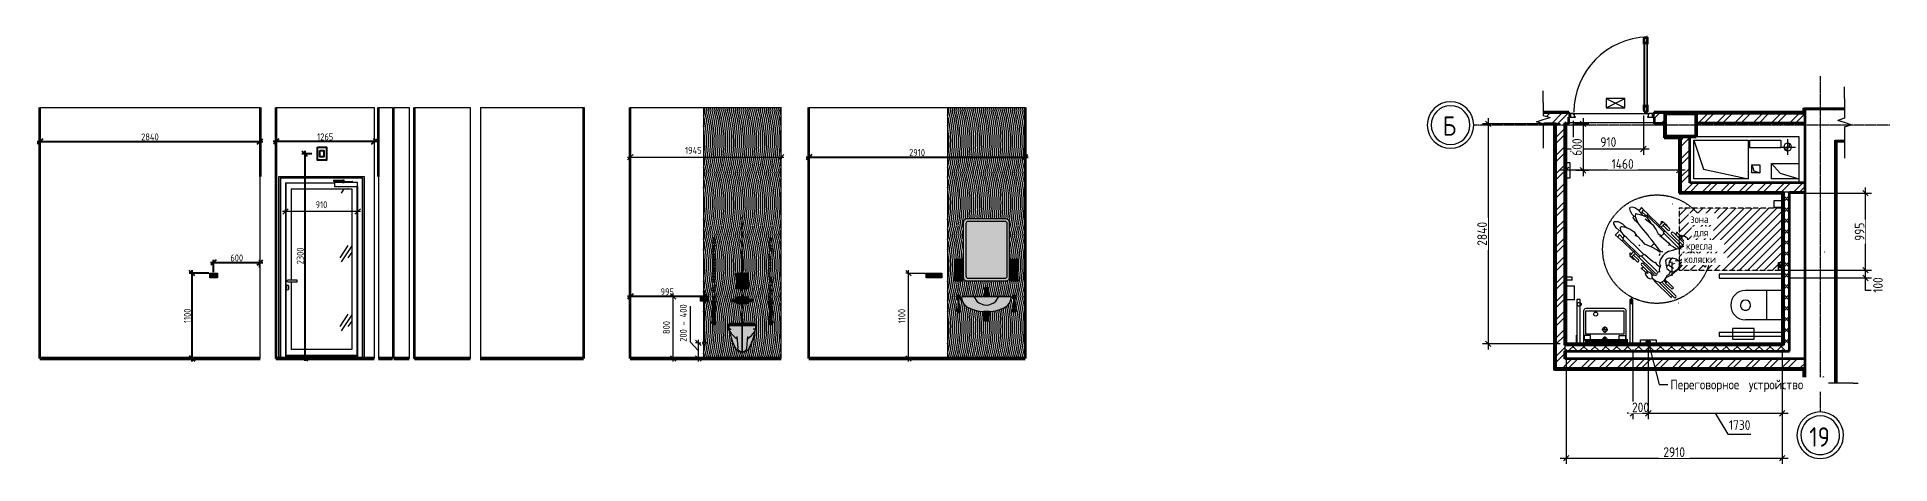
# Model space of a CAD drawing. Header units: millimetres. Extents: x -16902 to 7013, y -1363 to 4149.
import ezdxf

# ---------------------------------------------------------------- set-up
doc = ezdxf.new("R2010")
doc.units = ezdxf.units.MM
for name, pattern in [('ADSK_Линия сетки', [25, 20, -2.5, 0, -2.5]), ('ADSK_Невидимые', [5, 3, -2]), ('ADSK_Осевая', [14, 10, -2, 0, -2]), ('ADSK_Сверху', [4.5, 3, -1.5]), ('IMPORT-HIDDEN _2_', [9.525, 6.35, -3.175])]:
    doc.linetypes.add(name, pattern=pattern)
for name, color, linetype, lineweight in [('_Осевая линия_', 7, 'ADSK_Осевая', 20), ('_Сверху_', 7, 'ADSK_Сверху', 9), ('Двери', 7, 'Continuous', 9), ('Каркас_Импост', 7, 'Continuous', 9), ('Линии', 7, 'Continuous', 9), ('Монтажный зазор', 7, 'Continuous', 9), ('Несущие колонны', 7, 'Continuous', 20), ('Оси', 7, 'Continuous', 9), ('Остекление', 7, 'Continuous', 9), ('Панель', 7, 'Continuous', 35), ('Перекрытия', 7, 'Continuous', 20), ('Потолки', 7, 'Continuous', 9), ('Размеры', 7, 'Continuous', 9), ('Размеры-50', 7, 'Continuous', 9), ('Сантехнические приборы', 7, 'Continuous', 20), ('Стены', 7, 'Continuous', 20), ('Стены разрез', 7, 'Continuous', 35), ('Стены штриховка', 7, 'Continuous', 9), ('Текстовые примечания', 7, 'Continuous', 9), ('Типовые аннотации', 7, 'Continuous', 20), ('Тонкие линии', 7, 'Continuous', 20), ('Элементы узлов', 7, 'Continuous', 20)]:
    doc.layers.add(name, color=color, linetype=linetype, lineweight=lineweight)
for name, color, linetype, lineweight, true_color in [('АР_Сантехника', 7, 'Continuous', 20, 0x5267a5), ('Открывание', 7, 'Continuous', 9, 0xc0c0c0), ('человекчек мгн_dwg', 7, 'Continuous', 9, 0x767676)]:
    doc.layers.add(name, color=color, linetype=linetype, lineweight=lineweight, true_color=true_color)
doc.styles.add('GOST Common', font='', dxfattribs={"width": 0.9, "height": 90})
doc.styles.add('GOST Common_1', font='', dxfattribs={"width": 0.9, "height": 90})
doc.styles.add('GOST Common_2', font='', dxfattribs={"width": 0.9, "height": 250})
doc.styles.add('GOST Common_3', font='', dxfattribs={"width": 0.9, "height": 100})
doc.styles.add('GOST Common_4', font='', dxfattribs={"width": 0.9, "height": 125})
doc.styles.add('GOST Common_5', font='', dxfattribs={"width": 0.9, "height": 125})
doc.styles.get('GOST Common').set_extended_font_data('GOST type B')
doc.styles.get('GOST Common_1').set_extended_font_data('GOST type B')
doc.styles.get('GOST Common_2').set_extended_font_data('GOST type B')
doc.styles.get('GOST Common_3').set_extended_font_data('GOST type B')
doc.styles.get('GOST Common_4').set_extended_font_data('GOST type B')
doc.styles.get('GOST Common_5').set_extended_font_data('GOST type B')
doc.dimstyles.new('ADSK_МГН_Развертки_синий', dxfattribs={"dimscale": 304.8, "dimtxt": 90.51435, "dimasz": 0.231955, "dimexe": 0.123031, "dimexo": 0.246063, "dimgap": 0.049213, "dimtad": 1, "dimdec": 0, "dimdsep": 46, "dimtxsty": 'GOST Common', "dimblk1": 'OBLIQUE', "dimblk2": 'OBLIQUE', "dimsah": 1, "dimcen": 0.09, "dimdle": 0.123031, "dimazin": 2, "dimtfac": 1, "dimtdec": 4, "dimtix": 1, "dimtmove": 0, "dimatfit": 3, "dimfxl": 1, "dimtvp": 1, "dimtolj": 1, "dimtzin": 0, "dimarcsym": 2})
doc.dimstyles.new('ADSK_МГН_Развертки_синий_1', dxfattribs={"dimscale": 304.8, "dimtxt": 90.51435, "dimasz": 0.231955, "dimexe": 0.123031, "dimexo": 0.246063, "dimgap": 0.049213, "dimtad": 1, "dimdec": 0, "dimdsep": 46, "dimtxsty": 'GOST Common_1', "dimblk1": 'OBLIQUE', "dimblk2": 'OBLIQUE', "dimsah": 1, "dimcen": 0.09, "dimdle": 0.123031, "dimazin": 2, "dimtfac": 1, "dimtdec": 4, "dimtix": 1, "dimtmove": 0, "dimatfit": 3, "dimfxl": 1, "dimtvp": 1, "dimtolj": 1, "dimtzin": 0, "dimarcsym": 2})
doc.dimstyles.new('ADSK_МГН_Развертки_синий_2', dxfattribs={"dimscale": 304.8, "dimtxt": 90.51435, "dimasz": 0.231955, "dimexe": 0.123031, "dimexo": 0.246063, "dimgap": 0.049213, "dimtad": 1, "dimdec": 0, "dimdsep": 46, "dimtxsty": 'GOST Common', "dimblk1": 'OBLIQUE', "dimblk2": 'OBLIQUE', "dimsah": 1, "dimcen": 0.09, "dimdle": 0.123031, "dimazin": 2, "dimtfac": 1, "dimtdec": 4, "dimtix": 1, "dimtmove": 1, "dimatfit": 3, "dimfxl": 1, "dimtvp": 1, "dimtolj": 1, "dimtzin": 0, "dimarcsym": 2})
doc.dimstyles.new('ADSK_Основной_2_5_мм_маска_синий', dxfattribs={"dimscale": 304.8, "dimtxt": 125.714375, "dimasz": 0.231955, "dimexe": 0.246063, "dimexo": 0.246063, "dimgap": 0.049213, "dimtad": 1, "dimdec": 0, "dimdsep": 46, "dimtxsty": 'GOST Common_4', "dimblk1": 'OBLIQUE', "dimblk2": 'OBLIQUE', "dimsah": 1, "dimcen": 0.09, "dimdle": 0.246063, "dimazin": 2, "dimtfac": 1, "dimtdec": 4, "dimtix": 1, "dimtmove": 1, "dimatfit": 3, "dimfxl": 1, "dimtvp": 1, "dimtfill": 1, "dimtolj": 1, "dimtzin": 0, "dimlwd": 20, "dimlwe": 20, "dimarcsym": 2})
doc.dimstyles.new('ADSK_Основной_2_5_мм_маска_синий_1', dxfattribs={"dimscale": 304.8, "dimtxt": 125.714375, "dimasz": 0.231955, "dimexe": 0.246063, "dimexo": 0.246063, "dimgap": 0.049213, "dimtad": 1, "dimdec": 0, "dimdsep": 46, "dimtxsty": 'GOST Common_4', "dimblk1": 'OBLIQUE', "dimblk2": 'OBLIQUE', "dimsah": 1, "dimcen": 0.09, "dimdle": 0.246063, "dimazin": 2, "dimtfac": 1, "dimtdec": 4, "dimtix": 1, "dimtmove": 0, "dimatfit": 3, "dimfxl": 1, "dimtvp": 1, "dimtfill": 1, "dimtolj": 1, "dimtzin": 0, "dimlwd": 20, "dimlwe": 20, "dimarcsym": 2})
doc.dimstyles.new('ADSK_Основной_2_5_мм_маска_синий_2', dxfattribs={"dimscale": 304.8, "dimtxt": 125.714375, "dimasz": 0.231955, "dimexe": 0.246063, "dimexo": 0.246063, "dimgap": 0.049213, "dimtad": 1, "dimdec": 0, "dimdsep": 46, "dimtxsty": 'GOST Common_5', "dimblk1": 'OBLIQUE', "dimblk2": 'OBLIQUE', "dimsah": 1, "dimcen": 0.09, "dimdle": 0.246063, "dimazin": 2, "dimtfac": 1, "dimtdec": 4, "dimtix": 1, "dimtmove": 0, "dimatfit": 3, "dimfxl": 1, "dimtvp": 1, "dimtfill": 1, "dimtolj": 1, "dimtzin": 0, "dimlwd": 20, "dimlwe": 20, "dimarcsym": 2})
pattern_1 = [(45, (-11150.75, 17052.32), (-117.8655, 117.8655), []), (45, (-11072.17, 17052.32), (-117.8655, 117.8655), [])]
pattern_2 = [(45, (-11150.75, 17052.32), (-70.71068, 70.71068), []), (135, (-11150.75, 17052.32), (-70.71068, -70.71068), [])]
pattern_3 = [(45, (-11150.75, 17052.315), (-53.033, 53.033), []), (135, (-11150.75, 17052.315), (-53.033, -53.033), [])]
pattern_4 = [(90, (-11150.75, 17052.32), (-300, 2e-14), [])]

msp = doc.modelspace()

# ---------------------------------------------------------------- texts
at = {"layer": 'Оси', "char_height": 250, "attachment_point": 1, "style": 'GOST Common_2'}
for s, insert, width in [('\\fGOST Common|b0|i0|c204|p34|;\\W.9;Б', (1240.3, 3124.9), 220.063), ('19', (5972.2, -889.5), 335.506)]:
    msp.add_mtext(s, dxfattribs=dict(at, insert=insert, width=width))

# ---------------------------------------------------------------- blocks, each defined once
blk = doc.blocks.new('Дверь_Alumark_однопольная_S50 - Дв-8л_Ш_1100х2350 Л-3006870-Разв 2 копия 1')
at = {"layer": 'Двери'}
h = blk.add_hatch(dxfattribs=at)
h.set_pattern_fill('FP_3', color=256, style=0, pattern_type=2)
h.set_pattern_definition([(236.31, (533.4, 622.3), (-888.998, -1778.001), [320.533, -2884.8]), (236.31, (551.18, 568.96), (-888.998, -1778.001), [192.32, -3013.015]), (236.31, (444.5, 568.96), (-888.998, -1778.001), [192.32, -3013.015])])
h.paths.add_polyline_path([(14179, 113), (14959, 113), (14959, 2190), (14179, 2190), (14179, 1010), (14253, 1010), (14253, 990), (14179, 990), (14179, 809)])
at = {"layer": 'Каркас_Импост'}
for p, q in [((14039, 2330), (14039, 0)), ((15099, 2330), (14039, 2330)), ((14103, 2266), (14103, 0)), ((14103, 2266), (14735, 2266)), ((14108, 2261), (14108, 42)), ((14735, 2261), (14108, 2261)), ((14179, 2190), (14959, 2190)), ((14179, 2190), (14179, 1010)), ((14959, 2190), (14959, 113)), ((15030, 42), (15030, 2220)), ((15035, 2220), (15035, 0)), ((15099, 0), (15099, 2330)), ((14179, 990), (14179, 113)), ((14103, 28), (15035, 28)), ((14103, 28), (15035, 28)), ((14108, 42), (15030, 42)), ((14959, 113), (14179, 113))]:
    blk.add_line(p, q, dxfattribs=at)
at = {"layer": 'Монтажный зазор'}
for p, q in [((14039, 0), (14039, 2330)), ((14039, 2330), (15099, 2330)), ((15099, 2330), (15099, 0))]:
    blk.add_line(p, q, dxfattribs=at)
blk = doc.blocks.new('Alumark_фурнитура однопольной двери S50 - Alumark_фурнитура однопольной двери S50-3612129-Разв 2 копия 1')
at = {"layer": 'Двери'}
for p, q in [((14724, 2300), (14843, 2300)), ((14724, 2300), (14724, 2285)), ((14843, 2285), (14724, 2285)), ((14735, 2270), (14735, 2220)), ((14842, 2270), (14735, 2270)), ((14735, 2220), (15035, 2220)), ((14842, 2285), (14842, 2270)), ((14842, 2270), (14860, 2270)), ((14862, 2300), (14843, 2300)), ((14843, 2285), (14860, 2285)), ((14860, 2285), (14843, 2285)), ((14860, 2285), (14966, 2285)), ((14953, 2270), (14860, 2270)), ((14862, 2285), (14862, 2300)), ((15035, 2270), (14953, 2270)), ((14968, 2285), (14966, 2285)), ((14968, 2270), (14968, 2285)), ((15035, 2220), (15035, 2270)), ((14253, 1010), (14133, 1010)), ((14133, 990), (14253, 990)), ((14253, 990), (14253, 1010)), ((14117, 930), (14117, 900)), ((14149, 900), (14149, 930))]:
    blk.add_line(p, q, dxfattribs=at)
for centre, radius, start, end in [((14133, 1000), 10, 90, 180), ((14133, 1000), 10, 180, 270), ((14133, 930), 16, 0, 180), ((14133, 900), 16, 180, 360)]:
    blk.add_arc(centre, radius, start, end, dxfattribs=at)
blk = doc.blocks.new('ADSK_КолоннаЖБ_Прямоугольная1 - 300x400-1328091-Пом_ 159 - универсальная кабина для МГН_ Принципиальная схема расположения оборудования для МГН_ копия 1')
at = {"layer": 'Несущие колонны', "lineweight": 50}
for p, q in [((-200, -150), (-200, 150)), ((-200, 150), (200, 150)), ((200, 150), (-200, 150)), ((-200, 150), (-200, -150)), ((200, 150), (200, -150)), ((200, -150), (200, 150)), ((200, -150), (-200, -150)), ((-200, -150), (200, -150))]:
    blk.add_line(p, q, dxfattribs=at)
blk = doc.blocks.new('Дверь_Alumark_однопольная_S50 - Дв-8л_Ш_1100х2350 Л-3006870-Пом_ 159 - универсальная кабина для МГН_ Принципиальная схема расположения оборудования для МГН_ копия 1')
at = {"layer": 'Каркас_Импост'}
for p, q in [((-364, 60), (-405, 60)), ((-405, 60), (-405, 10)), ((-405, 10), (-341, 10)), ((-364, 52), (-364, 60)), ((-350, 52), (-364, 52)), ((-350, 18), (-350, 52)), ((-341, 18), (-350, 18)), ((-341, 10), (-341, 18)), ((600, 18), (591, 18)), ((591, 18), (591, 10)), ((591, 10), (655, 10)), ((614, 52), (600, 52)), ((600, 52), (600, 18)), ((614, 60), (614, 52)), ((655, 60), (614, 60)), ((655, 10), (655, 60))]:
    blk.add_line(p, q, dxfattribs=at)
at = {"layer": 'Монтажный зазор'}
for p, q in [((-425, 60), (-425, 10)), ((-405, 60), (-425, 60)), ((-425, 10), (-405, 10)), ((-405, 10), (-405, 60)), ((675, 60), (655, 60)), ((655, 60), (655, 10)), ((655, 10), (675, 10)), ((675, 10), (675, 60))]:
    blk.add_line(p, q, dxfattribs=at)
at = {"layer": 'Остекление'}
for p, q in [((558, 154), (558, 970)), ((558, 970), (582, 970)), ((582, 970), (582, 154)), ((582, 154), (558, 154))]:
    blk.add_line(p, q, dxfattribs=at)
at = {"layer": 'Открывание'}
blk.add_arc((609, 78), 968, 91.0655, 180, dxfattribs=at)
at = {"layer": 'Панель'}
for p, q in [((549, 1028), (541, 1028)), ((541, 1028), (541, 952)), ((583, 1037), (549, 1037)), ((549, 1037), (549, 1028)), ((558, 952), (558, 970)), ((558, 970), (582, 970)), ((582, 970), (582, 952)), ((591, 1046), (583, 1046)), ((583, 1046), (583, 1037)), ((591, 952), (591, 1046)), ((541, 952), (558, 952)), ((582, 952), (591, 952)), ((541, 172), (541, 96)), ((541, 172), (558, 172)), ((541, 96), (549, 96)), ((549, 96), (549, 87)), ((549, 87), (583, 87)), ((558, 172), (558, 154)), ((558, 154), (582, 154)), ((582, 172), (591, 172)), ((582, 154), (582, 172)), ((583, 87), (583, 78)), ((583, 78), (591, 78)), ((591, 78), (591, 172))]:
    blk.add_line(p, q, dxfattribs=at)
at = {"layer": 'Панель', "lineweight": 9}
for p, q in [((541, 952), (541, 172)), ((591, 172), (591, 952))]:
    blk.add_line(p, q, dxfattribs=at)
blk = doc.blocks.new('Ш_Сантехника_2D_Унитаз БАК_ГОСТ - Ш_Сантехника_2D_Унитаз БАК_ГОСТ-1809370-Пом_ 159 - универсальная кабина для МГН_ Принципиальная схема расположения оборудования для МГН_ копия 1')
at = {"layer": 'Сантехнические приборы'}
for p, q in [((-190, -15), (-190, -220)), ((-190, -220), (190, -220)), ((-190, -220), (-190, -490)), ((190, -15), (190, -220)), ((190, -220), (190, -490))]:
    blk.add_line(p, q, dxfattribs=at)
for radius, start, end in [(65.4, 90.3183, 270.0777), (65.4, 270.0777, 90.3183), (190, 180, 270.0711), (190, 270.0711, 360)]:
    blk.add_arc((0, -490), radius, start, end, dxfattribs=at)
blk = doc.blocks.new('человекчек мгн_dwg_A$C768716f4-3734213-Пом_ 159 - универсальная кабина для МГН_ Принципиальная схема расположения оборудования для МГН_ копия 1')
at = {"layer": 'АР_Сантехника', "color": 8, "true_color": 0x808080}
for p, q in [((-396, 249), (-185, 245)), ((-185, 277), (-188, 277)), ((-187, 307), (-183, 307)), ((-153, 243), (-184, 234)), ((-152, 306), (-65, 304)), ((-65, 274), (-151, 276)), ((216, 267), (6, 271)), ((7, 302), (202, 298)), ((31, 334), (92, 332)), ((43, 328), (43, 302)), ((598, 259), (341, 264)), ((351, 327), (582, 322)), ((353, 295), (598, 289)), ((570, 317), (570, 291)), ((-412, 203), (-413, 216)), ((-86, 224), (-394, 230)), ((-74, 28), (-76, -24)), ((-73, 208), (-73, 161)), ((63, 19), (78, 32)), ((241, 5), (240, -24)), ((271, 57), (305, 80)), ((392, 211), (322, 213)), ((393, 229), (326, 230)), ((353, 61), (337, 55)), ((-517, -233), (-513, -169)), ((-516, -235), (-466, -235)), ((-511, -68), (-473, -66)), ((-417, -196), (-418, -165)), ((-406, -228), (-195, -233)), ((-95, -216), (-403, -209)), ((-194, -125), (-199, -112)), ((-163, -233), (-194, -222)), ((-78, -167), (-79, -203)), ((79, -36), (68, -10)), ((142, -145), (101, -136)), ((183, -144), (145, -146)), ((254, -45), (322, -31)), ((384, -217), (349, -216)), ((383, -234), (353, -234)), ((-195, -265), (-201, -265)), ((-200, -295), (-196, -295)), ((-78, -262), (-164, -264)), ((-164, -294), (-78, -292)), ((121, -290), (-2, -287)), ((-1, -257), (201, -261)), ((15, -315), (105, -317)), ((31, -287), (31, -307)), ((248, -320), (566, -327)), ((589, -300), (322, -294)), ((346, -264), (590, -269)), ((557, -317), (557, -300))]:
    blk.add_line(p, q, dxfattribs=at)
at = {"layer": 'АР_Сантехника', "color": 8, "true_color": 0x808080, "flags": 128}
for points in [[(-464, 251), (-512, 254), (-510, 201)], [(-472, 251), (-472, 219), (-409, 217), (-395, 223), (-392, 236), (-399, 251), (-466, 250)], [(-185, 225), (-183, 314), (-108, 312)], [(-152, 313), (-153, 244), (207, 236)], [(199, 205), (-81, 211), (-85, 220), (-85, 233), (-80, 242)], [(196, 316), (155, 316), (122, 329), (102, 330), (98, 343), (104, 347), (134, 349), (135, 360)], [(117, 351), (140, 371), (183, 376), (221, 356), (236, 359), (322, 343), (339, 330), (348, 308), (315, 217), (306, 208), (323, 168), (327, 126), (317, 87)], [(220, 355), (207, 343), (195, 310), (235, 282)], [(233, 281), (212, 229), (212, 206)], [(-490, 113), (-509, 105), (-539, 106), (-595, 126), (-617, 142), (-621, 158), (-607, 181), (-576, 197), (-528, 203), (-480, 198), (-444, 191)], [(-214, 61), (-212, 57), (-336, 68), (-399, 76), (-424, 86), (-489, 115), (-511, 148), (-466, 176), (-428, 195), (-395, 207), (-386, 212), (-287, 192)], [(-506, 106), (-505, 83), (-497, 79), (-464, 78), (-415, 81)], [(-378, 181), (-261, 192), (-214, 184), (-178, 176), (-125, 156)], [(61, 12), (-126, 40), (-178, 46), (-212, 57)], [(-165, -61), (-72, -28), (9, -6), (61, 4)], [(-130, 158), (-99, 162), (-72, 156)], [(-86, 148), (-72, 157), (53, 164), (99, 159)], [(82, 160), (76, 145), (78, 136)], [(104, 161), (134, 168), (181, 177)], [(166, 139), (130, 79), (115, 33), (115, -10), (126, -73), (150, -110), (178, -126)], [(229, 215), (204, 200), (185, 175), (170, 150), (163, 129)], [(226, 48), (202, 30), (189, 11), (181, -8), (183, -30), (233, -75), (263, -93), (318, -90), (358, -64), (372, -17), (373, 12), (369, 27), (369, 47), (351, 65), (337, 83), (310, 82), (271, 78), (230, 55), (224, 42), (221, 19), (229, -10), (254, -44), (242, -63), (243, -77)], [(294, 23), (284, 1), (280, -14)], [(346, 212), (364, 147), (376, 70), (378, -8), (364, -118), (341, -179)], [(-506, -152), (-519, -157), (-571, -161), (-630, -143), (-643, -129), (-643, -118), (-628, -100), (-608, -84), (-549, -67), (-492, -71)], [(114, -141), (67, -155), (-64, -160), (-82, -166), (-190, -162), (-383, -160), (-423, -161), (-498, -151), (-538, -115), (-525, -94), (-489, -73), (-427, -48), (-367, -41), (-302, -54)], [(-399, -209), (-402, -201), (-417, -197), (-479, -194), (-479, -228)], [(-479, -233), (-415, -235), (-403, -227), (-399, -210)], [(-328, -64), (-291, -53), (-227, -54), (-157, -63)], [(-194, -213), (-196, -302), (-121, -300)], [(212, -241), (-163, -233), (-165, -301)], [(200, -209), (-89, -203), (-94, -212), (-94, -225), (-90, -235)], [(181, -122), (189, -147), (202, -169), (228, -192)], [(332, -165), (345, -241), (331, -284), (272, -311), (226, -315), (204, -307), (192, -292), (189, -279), (230, -248)], [(223, -187), (212, -212), (219, -232), (226, -244)], [(328, -161), (336, -125), (326, -85)], [(103, -290), (107, -306), (120, -306), (127, -312), (107, -325), (112, -337), (163, -349), (190, -343), (226, -315)], [(190, -284), (156, -279), (120, -290)]]:
    blk.add_lwpolyline(points, dxfattribs=at)
for points in [[(393, 235), (393, 205), (507, 203), (508, 232)], [(499, -214), (384, -211), (383, -241), (498, -243)]]:
    blk.add_lwpolyline(points, close=True, dxfattribs=at)
at = {"layer": 'АР_Сантехника', "color": 8, "linetype": 'IMPORT-HIDDEN _2_', "true_color": 0x808080}
blk.add_circle((0, 0), 700, dxfattribs=at)
at = {"layer": 'АР_Сантехника', "color": 8, "true_color": 0x808080}
for centre, radius, start, end in [((-187, 292), 14.9, 88.8052, 268.8052), ((-65, 289), 14.9, 268.8052, 88.8052), ((7, 286), 15.3, 88.8052, 268.8052), ((598, 274), 15.3, 268.8052, 88.8052), ((-200, -280), 14.9, 91.4681, 271.4681), ((-78, -277), 14.9, 271.4681, 91.4681), ((-2, -272), 15.3, 88.8052, 268.8052), ((590, -284), 15.3, 268.8052, 88.8052)]:
    blk.add_arc(centre, radius, start, end, dxfattribs=at)
blk = doc.blocks.new('человекчек мгн_dwg-3734212-Пом_ 159 - универсальная кабина для МГН_ Принципиальная схема расположения оборудования для МГН_ копия 1')
at = {"rotation": 271.6422387972863}
blk.add_blockref('человекчек мгн_dwg_A$C768716f4-3734213-Пом_ 159 - универсальная кабина для МГН_ Принципиальная схема расположения оборудования для МГН_ копия 1', (4073, 2156), dxfattribs=at)
blk = doc.blocks.new('Р_СУ_1_Подвесная_Квадратная - L550 x 450 x H190-462046-Пом_ 159 - универсальная кабина для МГН_ Принципиальная схема расположения оборудования для МГН_ копия 1')
at = {"layer": 'Элементы узлов', "lineweight": 9}
for p, q in [((-275, 0), (-275, -420)), ((0, 0), (-275, 0)), ((0, -180), (-40, -180)), ((0, -60), (-30, -60)), ((275, 0), (0, 0)), ((0, -60), (0, -30)), ((0, -60), (0, -90)), ((0, -60), (30, -60)), ((0, -180), (0, -140)), ((0, -180), (0, -220)), ((0, -180), (40, -180)), ((275, -420), (275, 0)), ((-245, -450), (0, -450)), ((0, -450), (245, -450))]:
    blk.add_line(p, q, dxfattribs=at)
at = {"layer": 'Элементы узлов'}
for p, q in [((-245, -420), (-245, -119)), ((-245, -119), (245, -119)), ((245, -119), (245, -420)), ((245, -420), (-245, -420))]:
    blk.add_line(p, q, dxfattribs=at)
at = {"layer": 'Элементы узлов', "lineweight": 9}
for centre, radius, start, end in [((0, -180), 30, 90, 180.0077), ((0, -180), 30, 180, 270), ((0, -60), 20, 90, 180.0116), ((0, -60), 20, 180, 270), ((0, -60), 20, 360, 90), ((0, -60), 20, 270, 360), ((0, -180), 30, 360, 90), ((0, -180), 30, 270, 360)]:
    blk.add_arc(centre, radius, start, end, dxfattribs=at)
at = {"layer": 'Элементы узлов'}
for centre, start, end in [((-245, -420), 180, 270), ((245, -420), 270, 360)]:
    blk.add_arc(centre, 30, start, end, dxfattribs=at)
blk = doc.blocks.new('ADSK_Обрыв_Линия - По умолчанию-3304098-Пом_ 159 - универсальная кабина для МГН_ Принципиальная схема расположения оборудования для МГН_ копия 1')
at = {"layer": 'Элементы узлов'}
for p, q in [((0, 0), (165, 0)), ((276, 0), (440, 0))]:
    blk.add_line(p, q, dxfattribs=at)
blk = doc.blocks.new('ADSK_Обрыв_Линия - По умолчанию-3304280-Пом_ 159 - универсальная кабина для МГН_ Принципиальная схема расположения оборудования для МГН_ копия 1')
at = {"layer": 'Элементы узлов'}
for p, q in [((0, 0), (255, 0)), ((366, 0), (620, 0))]:
    blk.add_line(p, q, dxfattribs=at)
blk = doc.blocks.new('ADSK_Обрыв_Линия - По умолчанию-3304545-Пом_ 159 - универсальная кабина для МГН_ Принципиальная схема расположения оборудования для МГН_ копия 1')
at = {"layer": 'Элементы узлов'}
for p, q in [((0, 0), (355, 0)), ((467, 0), (821, 0))]:
    blk.add_line(p, q, dxfattribs=at)
blk = doc.blocks.new('_Oblique')
at = {"color": 0, "linetype": 'ByBlock', "lineweight": -2}
blk.add_line((-0.5, -0.5), (0.5, 0.5), dxfattribs=at)
blk = doc.blocks.new('DIMBLOCK3-Разв 1 копия 1')
at = {"layer": 'Defpoints', "color": 0, "transparency": 16777216}
for p in [(-16865, 2849), (-14025, 2849), (-14025, 2799)]:
    blk.add_point(p, dxfattribs=at)
at = {"layer": 'Размеры', "color": 0, "lineweight": -2, "transparency": 16777216}
for p, q in [((-16902, 2799), (-13987, 2799)), ((-16865, 2774), (-16865, 2762)), ((-14025, 2774), (-14025, 2762))]:
    blk.add_line(p, q, dxfattribs=at)
at = {"layer": 'Размеры', "color": 0, "lineweight": -2, "transparency": 16777216, "xscale": 70.7, "yscale": 70.7, "zscale": 70.7, "rotation": 180}
blk.add_blockref('_Oblique', (-16865, 2799), dxfattribs=at)
at = {"layer": 'Размеры', "color": 0, "lineweight": -2, "transparency": 16777216, "xscale": 70.7, "yscale": 70.7, "zscale": 70.7}
blk.add_blockref('_Oblique', (-14025, 2799), dxfattribs=at)
at = {"layer": 'Размеры', "color": 0, "transparency": 16777216, "insert": (-15445, 2859), "char_height": 90, "width": 281.67, "attachment_point": 5, "style": 'GOST Common'}
blk.add_mtext('\\A1;2840', dxfattribs=at)
blk = doc.blocks.new('DIMBLOCK4-Разв 2 копия 1')
at = {"layer": 'Defpoints', "color": 0, "transparency": 16777216}
for p in [(-13816, 2800), (-13816, 2750), (-12551, 2750)]:
    blk.add_point(p, dxfattribs=at)
at = {"layer": 'Размеры', "color": 0, "lineweight": -2, "transparency": 16777216}
for p, q in [((-12513, 2800), (-13853, 2800)), ((-13816, 2825), (-13816, 2838)), ((-12551, 2825), (-12551, 2838))]:
    blk.add_line(p, q, dxfattribs=at)
at = {"layer": 'Размеры', "color": 0, "lineweight": -2, "transparency": 16777216, "xscale": 70.7, "yscale": 70.7, "zscale": 70.7, "rotation": 180}
blk.add_blockref('_Oblique', (-13816, 2800), dxfattribs=at)
at = {"layer": 'Размеры', "color": 0, "lineweight": -2, "transparency": 16777216, "xscale": 70.7, "yscale": 70.7, "zscale": 70.7}
blk.add_blockref('_Oblique', (-12551, 2800), dxfattribs=at)
at = {"layer": 'Размеры', "color": 0, "transparency": 16777216, "insert": (-13183, 2860), "char_height": 90, "width": 252.21, "attachment_point": 5, "style": 'GOST Common'}
blk.add_mtext('\\A1;1265', dxfattribs=at)
blk = doc.blocks.new('DIMBLOCK5-Разв 2 копия 1')
at = {"layer": 'Размеры-50', "transparency": 16777216}
for p, q in [((-13697, 1896), (-13661, 1931)), ((-13697, 1896), (-13697, 1921)), ((-12765, 1896), (-12729, 1931)), ((-12765, 1896), (-12765, 1921)), ((-12727, 1896), (-13734, 1896)), ((-13697, 1896), (-13732, 1861)), ((-13697, 1896), (-13697, 1858)), ((-12765, 1896), (-12800, 1861)), ((-12765, 1896), (-12765, 1858))]:
    blk.add_line(p, q, dxfattribs=at)
at = {"layer": 'Размеры-50', "color": 0, "transparency": 16777216, "insert": (-13307, 2029), "char_height": 90, "width": 184.1, "attachment_point": 1, "line_spacing_factor": 1.022761, "style": 'GOST Common_1'}
blk.add_mtext('\u200e910', dxfattribs=at)
blk = doc.blocks.new('DIMBLOCK12-Разв 7 копия 1')
at = {"layer": 'Размеры-50', "transparency": 16777216}
for p, q in [((-8692, 800), (-8729, 800)), ((-8692, 800), (-8727, 836)), ((-8692, -38), (-8692, 838)), ((-8692, 800), (-8657, 765)), ((-8692, 800), (-8369, 800)), ((-8692, 0), (-8729, 0)), ((-8692, 0), (-8727, 35)), ((-8692, 0), (-8657, -35)), ((-8692, 0), (-8667, 0))]:
    blk.add_line(p, q, dxfattribs=at)
at = {"layer": 'Размеры-50', "color": 0, "transparency": 16777216, "insert": (-8824, 315), "char_height": 90, "width": 204.35, "attachment_point": 1, "rotation": 90, "line_spacing_factor": 1.022761, "style": 'GOST Common'}
blk.add_mtext('800', dxfattribs=at)
blk = doc.blocks.new('DIMBLOCK13-Разв 7 копия 1')
at = {"layer": 'Размеры-50', "transparency": 16777216}
for p, q in [((-9245, 2597), (-9245, 2635)), ((-9245, 2597), (-9210, 2633)), ((-7300, 2597), (-7300, 2635)), ((-7300, 2597), (-7265, 2633)), ((-9283, 2597), (-7263, 2597)), ((-9245, 2597), (-9281, 2562)), ((-9245, 2597), (-9245, 2572)), ((-8538, 2597), (-8321, 2597)), ((-8321, 2597), (-8273, 2597)), ((-7300, 2597), (-7336, 2562)), ((-7300, 2597), (-7300, 2572))]:
    blk.add_line(p, q, dxfattribs=at)
at = {"layer": 'Размеры-50', "color": 0, "transparency": 16777216, "insert": (-8538, 2730), "char_height": 90, "width": 261.42, "attachment_point": 1, "line_spacing_factor": 1.022761, "style": 'GOST Common'}
blk.add_mtext('1945', dxfattribs=at)
blk = doc.blocks.new('DIMBLOCK14-Разв 7 копия 1')
at = {"layer": 'Размеры-50', "transparency": 16777216}
for p, q in [((-8474, 676), (-8474, 215)), ((-8474, 215), (-8368, 100)), ((-8368, 200), (-8405, 200)), ((-8368, 200), (-8403, 235)), ((-8368, 0), (-8403, 35)), ((-8368, 0), (-8393, 0)), ((-8368, 238), (-8368, -38)), ((-8368, 200), (-8332, 165)), ((-8368, 200), (-8336, 200)), ((-8368, 0), (-8332, -35)), ((-8368, 0), (-8330, 0))]:
    blk.add_line(p, q, dxfattribs=at)
at = {"layer": 'Размеры-50', "color": 0, "transparency": 16777216, "insert": (-8606, 215), "char_height": 90, "width": 552.29, "attachment_point": 1, "rotation": 90, "line_spacing_factor": 1.022761, "style": 'GOST Common'}
blk.add_mtext('200 - 400', dxfattribs=at)
blk = doc.blocks.new('DIMBLOCK24-Разв 8 копия 1')
at = {"layer": 'Defpoints', "color": 0, "transparency": 16777216}
for p in [(-6939, 2647), (-4149, 2647), (-4149, 2597)]:
    blk.add_point(p, dxfattribs=at)
at = {"layer": 'Размеры', "color": 0, "lineweight": -2, "transparency": 16777216}
for p, q in [((-6976, 2597), (-4111, 2597)), ((-6939, 2572), (-6939, 2560)), ((-4149, 2572), (-4149, 2560))]:
    blk.add_line(p, q, dxfattribs=at)
at = {"layer": 'Размеры', "color": 0, "lineweight": -2, "transparency": 16777216, "xscale": 70.7, "yscale": 70.7, "zscale": 70.7, "rotation": 180}
blk.add_blockref('_Oblique', (-6939, 2597), dxfattribs=at)
at = {"layer": 'Размеры', "color": 0, "lineweight": -2, "transparency": 16777216, "xscale": 70.7, "yscale": 70.7, "zscale": 70.7}
blk.add_blockref('_Oblique', (-4149, 2597), dxfattribs=at)
at = {"layer": 'Размеры', "color": 0, "transparency": 16777216, "insert": (-5544, 2657), "char_height": 90, "width": 272.46, "attachment_point": 5, "style": 'GOST Common'}
blk.add_mtext('\\A1;2910', dxfattribs=at)
blk = doc.blocks.new('DIMBLOCK25-Разв 8 копия 1')
at = {"layer": 'Размеры-50', "transparency": 16777216}
for p, q in [((-5653, 1100), (-5690, 1100)), ((-5653, 1100), (-5688, 1135)), ((-5653, -38), (-5653, 1137)), ((-5653, 1100), (-5618, 1065)), ((-5653, 1100), (-5434, 1100)), ((-5653, 0), (-5690, 0)), ((-5653, 0), (-5688, 35)), ((-5653, 0), (-5618, -35)), ((-5653, 0), (-5628, 0))]:
    blk.add_line(p, q, dxfattribs=at)
at = {"layer": 'Размеры-50', "color": 0, "transparency": 16777216, "insert": (-5786, 453), "char_height": 90, "width": 231.96, "attachment_point": 1, "rotation": 90, "line_spacing_factor": 1.022761, "style": 'GOST Common'}
blk.add_mtext('1100', dxfattribs=at)
blk = doc.blocks.new('Ось сетки - Круг_Ø12 мм 2-461932-Пом_ 159 - универсальная кабина для МГН_ Принципиальная схема расположения оборудования для МГН_ копия 1')
at = {"layer": 'Оси', "lineweight": 20}
for radius, start, end in [(6, 360, 180), (5, 360, 180), (6, 180, 360), (5, 180, 360)]:
    blk.add_arc((0, 0), radius, start, end, dxfattribs=at)
blk = doc.blocks.new('DIMBLOCK29-Пом_ 159 - универсальная кабина для МГН_ Принципиальная схема расположения оборудования для МГН_ копия 1')
at = {"layer": 'Defpoints', "color": 0, "transparency": 16777216}
for p in [(2833, 3028), (1827, 188), (2833, 188)]:
    blk.add_point(p, dxfattribs=at)
at = {"layer": 'Размеры', "color": 0, "lineweight": 20, "transparency": 16777216}
for p, q in [((2758, 3028), (1752, 3028)), ((1827, 3103), (1827, 113)), ((2758, 188), (1752, 188))]:
    blk.add_line(p, q, dxfattribs=at)
at = {"layer": 'Размеры', "color": 0, "lineweight": 20, "transparency": 16777216, "xscale": 70.7, "yscale": 70.7, "zscale": 70.7}
for p, rotation in [((1827, 3028), 90), ((1827, 188), 270)]:
    blk.add_blockref('_Oblique', p, dxfattribs=dict(at, rotation=rotation))
at = {"layer": 'Размеры', "color": 0, "lineweight": 20, "transparency": 16777216, "insert": (1749, 1608), "char_height": 125, "width": 391.21, "attachment_point": 5, "rotation": 90, "style": 'GOST Common_4', "bg_fill": 3, "box_fill_scale": 1.1, "bg_fill_color": 256, "bg_fill_true_color": 13158600, "bg_fill_transparency": 0}
blk.add_mtext('\\A1;2840', dxfattribs=at)
blk = doc.blocks.new('DIMBLOCK33-Пом_ 159 - универсальная кабина для МГН_ Принципиальная схема расположения оборудования для МГН_ копия 1')
at = {"layer": 'Defpoints', "color": 0, "transparency": 16777216}
for p in [(5569, 1138), (5623, 1038)]:
    blk.add_point(p, dxfattribs=at)
at = {"layer": 'Размеры', "color": 0, "lineweight": 20, "transparency": 16777216}
for p, q in [((6698, 963), (6698, 1213)), ((5644, 1138), (6773, 1138)), ((5698, 1038), (6773, 1038)), ((6698, 877), (6698, 1038)), ((6769, 877), (6698, 877))]:
    blk.add_line(p, q, dxfattribs=at)
at = {"layer": 'Размеры', "color": 0, "lineweight": 20, "transparency": 16777216, "insert": (6796, 847), "char_height": 125, "width": 255.69, "attachment_point": 1, "rotation": 90, "line_spacing_factor": 1.022761, "style": 'GOST Common_4', "bg_fill": 3, "box_fill_scale": 1.1, "bg_fill_color": 256, "bg_fill_true_color": 13158600, "bg_fill_transparency": 0}
blk.add_mtext('\\A1;100', dxfattribs=at)
at = {"layer": 'Defpoints', "color": 0, "transparency": 16777216}
blk.add_point((6698, 1138), dxfattribs=at)
at = {"layer": 'Размеры', "color": 0, "lineweight": 20, "transparency": 16777216, "xscale": 70.7, "yscale": 70.7, "zscale": 70.7}
for p, rotation in [((6698, 1138), 90), ((6698, 1038), 270)]:
    blk.add_blockref('_Oblique', p, dxfattribs=dict(at, rotation=rotation))
blk = doc.blocks.new('DIMBLOCK34-Пом_ 159 - универсальная кабина для МГН_ Принципиальная схема расположения оборудования для МГН_ копия 1')
at = {"layer": 'Defpoints', "color": 0, "transparency": 16777216}
for p in [(5623, 2133), (6698, 2133), (5569, 1138)]:
    blk.add_point(p, dxfattribs=at)
at = {"layer": 'Размеры', "color": 0, "lineweight": 20, "transparency": 16777216}
for p, q in [((6698, 1063), (6698, 2208)), ((5698, 2133), (6773, 2133)), ((5644, 1138), (6773, 1138))]:
    blk.add_line(p, q, dxfattribs=at)
at = {"layer": 'Размеры', "color": 0, "lineweight": 20, "transparency": 16777216, "xscale": 70.7, "yscale": 70.7, "zscale": 70.7}
for p, rotation in [((6698, 2133), 90), ((6698, 1138), 270)]:
    blk.add_blockref('_Oblique', p, dxfattribs=dict(at, rotation=rotation))
at = {"layer": 'Размеры', "color": 0, "lineweight": 20, "transparency": 16777216, "insert": (6621, 1635), "char_height": 125, "width": 283.82, "attachment_point": 5, "rotation": 90, "style": 'GOST Common_4', "bg_fill": 3, "box_fill_scale": 1.1, "bg_fill_color": 256, "bg_fill_true_color": 13158600, "bg_fill_transparency": 0}
blk.add_mtext('\\A1;995', dxfattribs=at)
blk = doc.blocks.new('DIMBLOCK40-Пом_ 159 - универсальная кабина для МГН_ Принципиальная схема расположения оборудования для МГН_ копия 1')
at = {"layer": 'Defpoints', "color": 0, "transparency": 16777216}
for p in [(2833, 2483), (4293, 2483), (4293, 2433)]:
    blk.add_point(p, dxfattribs=at)
at = {"layer": 'Размеры', "color": 0, "lineweight": 20, "transparency": 16777216}
for p, q in [((2758, 2433), (4368, 2433)), ((2833, 2408), (2833, 2358)), ((4293, 2408), (4293, 2358))]:
    blk.add_line(p, q, dxfattribs=at)
at = {"layer": 'Размеры', "color": 0, "lineweight": 20, "transparency": 16777216, "xscale": 70.7, "yscale": 70.7, "zscale": 70.7, "rotation": 180}
blk.add_blockref('_Oblique', (2833, 2433), dxfattribs=at)
at = {"layer": 'Размеры', "color": 0, "lineweight": 20, "transparency": 16777216, "xscale": 70.7, "yscale": 70.7, "zscale": 70.7}
blk.add_blockref('_Oblique', (4293, 2433), dxfattribs=at)
at = {"layer": 'Размеры', "color": 0, "lineweight": 20, "transparency": 16777216, "insert": (3563, 2510), "char_height": 125, "width": 363.08, "attachment_point": 5, "style": 'GOST Common_4', "bg_fill": 3, "box_fill_scale": 1.1, "bg_fill_color": 256, "bg_fill_true_color": 13158600, "bg_fill_transparency": 0}
blk.add_mtext('\\A1;1460', dxfattribs=at)
blk = doc.blocks.new('DIMBLOCK41-Пом_ 159 - универсальная кабина для МГН_ Принципиальная схема расположения оборудования для МГН_ копия 1')
at = {"layer": 'Defpoints', "color": 0, "transparency": 16777216}
for p in [(2926, 3143), (3830, 3210), (3830, 2704)]:
    blk.add_point(p, dxfattribs=at)
at = {"layer": 'Размеры', "color": 0, "lineweight": 20, "transparency": 16777216}
for p, q in [((3830, 3135), (3830, 2629)), ((2926, 3068), (2926, 2629)), ((2851, 2704), (3905, 2704))]:
    blk.add_line(p, q, dxfattribs=at)
at = {"layer": 'Размеры', "color": 0, "lineweight": 20, "transparency": 16777216, "xscale": 70.7, "yscale": 70.7, "zscale": 70.7, "rotation": 180}
blk.add_blockref('_Oblique', (2926, 2704), dxfattribs=at)
at = {"layer": 'Размеры', "color": 0, "lineweight": 20, "transparency": 16777216, "xscale": 70.7, "yscale": 70.7, "zscale": 70.7}
blk.add_blockref('_Oblique', (3830, 2704), dxfattribs=at)
at = {"layer": 'Размеры', "color": 0, "lineweight": 20, "transparency": 16777216, "insert": (3378, 2793), "char_height": 125, "width": 255.69, "attachment_point": 5, "style": 'GOST Common_5', "bg_fill": 3, "box_fill_scale": 1.1, "bg_fill_color": 256, "bg_fill_true_color": 13158600, "bg_fill_transparency": 0}
blk.add_mtext('\\A1;\u200e910', dxfattribs=at)
blk = doc.blocks.new('DIMBLOCK42-Пом_ 159 - универсальная кабина для МГН_ Принципиальная схема расположения оборудования для МГН_ копия 1')
at = {"layer": 'Defpoints', "color": 0, "transparency": 16777216}
for p in [(2833, 188), (5623, 188), (5623, -1288)]:
    blk.add_point(p, dxfattribs=at)
at = {"layer": 'Размеры', "color": 0, "lineweight": 20, "transparency": 16777216}
for p, q in [((2833, 113), (2833, -1363)), ((5623, 113), (5623, -1363)), ((2758, -1288), (5698, -1288))]:
    blk.add_line(p, q, dxfattribs=at)
at = {"layer": 'Размеры', "color": 0, "lineweight": 20, "transparency": 16777216, "xscale": 70.7, "yscale": 70.7, "zscale": 70.7, "rotation": 180}
blk.add_blockref('_Oblique', (2833, -1288), dxfattribs=at)
at = {"layer": 'Размеры', "color": 0, "lineweight": 20, "transparency": 16777216, "xscale": 70.7, "yscale": 70.7, "zscale": 70.7}
blk.add_blockref('_Oblique', (5623, -1288), dxfattribs=at)
at = {"layer": 'Размеры', "color": 0, "lineweight": 20, "transparency": 16777216, "insert": (4228, -1210), "char_height": 125, "width": 378.42, "attachment_point": 5, "style": 'GOST Common_4', "bg_fill": 3, "box_fill_scale": 1.1, "bg_fill_color": 256, "bg_fill_true_color": 13158600, "bg_fill_transparency": 0}
blk.add_mtext('\\A1;2910', dxfattribs=at)
blk = doc.blocks.new('DIMBLOCK50-Пом_ 159 - универсальная кабина для МГН_ Принципиальная схема расположения оборудования для МГН_ копия 1')
at = {"layer": 'Defpoints', "color": 0, "transparency": 16777216}
for p in [(3694, 192), (3894, 238)]:
    blk.add_point(p, dxfattribs=at)
at = {"layer": 'Размеры', "color": 0, "lineweight": 20, "transparency": 16777216}
for p, q in [((3694, 117), (3694, -784)), ((3894, 163), (3894, -784)), ((3694, -709), (3623, -709)), ((3694, -709), (3894, -709)), ((3894, -709), (3964, -709))]:
    blk.add_line(p, q, dxfattribs=at)
at = {"layer": 'Размеры', "color": 0, "lineweight": 20, "transparency": 16777216, "xscale": 70.7, "yscale": 70.7, "zscale": 70.7}
blk.add_blockref('_Oblique', (3694, -709), dxfattribs=at)
at = {"layer": 'Размеры', "color": 0, "lineweight": 20, "transparency": 16777216, "xscale": 70.7, "yscale": 70.7, "zscale": 70.7, "rotation": 180}
blk.add_blockref('_Oblique', (3894, -709), dxfattribs=at)
at = {"layer": 'Размеры', "color": 0, "lineweight": 20, "transparency": 16777216, "insert": (3794, -632), "char_height": 125, "width": 283.82, "attachment_point": 5, "style": 'GOST Common_4', "bg_fill": 3, "box_fill_scale": 1.1, "bg_fill_color": 256, "bg_fill_true_color": 13158600, "bg_fill_transparency": 0}
blk.add_mtext('\\A1;200', dxfattribs=at)
at = {"layer": 'Defpoints', "color": 0, "transparency": 16777216}
blk.add_point((3894, -709), dxfattribs=at)
blk = doc.blocks.new('DIMBLOCK51-Пом_ 159 - универсальная кабина для МГН_ Принципиальная схема расположения оборудования для МГН_ копия 1')
at = {"layer": 'Defpoints', "color": 0, "transparency": 16777216}
for p in [(3894, 238), (5623, 188), (5623, -709)]:
    blk.add_point(p, dxfattribs=at)
at = {"layer": 'Размеры', "color": 0, "lineweight": 20, "transparency": 16777216}
for p, q in [((3894, 163), (3894, -784)), ((5623, 113), (5623, -784)), ((3819, -709), (5698, -709)), ((4758, -709), (4919, -980)), ((4919, -980), (5219, -980))]:
    blk.add_line(p, q, dxfattribs=at)
at = {"layer": 'Размеры', "color": 0, "lineweight": 20, "transparency": 16777216, "xscale": 70.7, "yscale": 70.7, "zscale": 70.7, "rotation": 180}
blk.add_blockref('_Oblique', (3894, -709), dxfattribs=at)
at = {"layer": 'Размеры', "color": 0, "lineweight": 20, "transparency": 16777216, "xscale": 70.7, "yscale": 70.7, "zscale": 70.7}
blk.add_blockref('_Oblique', (5623, -709), dxfattribs=at)
at = {"layer": 'Размеры', "color": 0, "lineweight": 20, "transparency": 16777216, "insert": (4934, -798), "char_height": 125, "width": 350.3, "attachment_point": 1, "line_spacing_factor": 1.022761, "style": 'GOST Common_4', "bg_fill": 3, "box_fill_scale": 1.1, "bg_fill_color": 256, "bg_fill_true_color": 13158600, "bg_fill_transparency": 0}
blk.add_mtext('\\A1;1730', dxfattribs=at)
blk = doc.blocks.new('*D89')
at = {"layer": 'Defpoints', "color": 0, "transparency": 16777216}
for p in [(-9245, 800), (-9245, 800), (-8290, 800)]:
    blk.add_point(p, dxfattribs=at)
at = {"layer": 'Размеры', "color": 0, "lineweight": -2, "transparency": 16777216}
for p, q in [((-8253, 800), (-9283, 800)), ((-9245, 875), (-9245, 838)), ((-8290, 875), (-8290, 838))]:
    blk.add_line(p, q, dxfattribs=at)
at = {"layer": 'Размеры', "color": 0, "lineweight": -2, "transparency": 16777216, "xscale": 70.7, "yscale": 70.7, "zscale": 70.7, "rotation": 180}
blk.add_blockref('_Oblique', (-9245, 800), dxfattribs=at)
at = {"layer": 'Размеры', "color": 0, "lineweight": -2, "transparency": 16777216, "xscale": 70.7, "yscale": 70.7, "zscale": 70.7}
blk.add_blockref('_Oblique', (-8290, 800), dxfattribs=at)
at = {"layer": 'Размеры', "color": 0, "transparency": 16777216, "insert": (-8768, 860), "char_height": 90, "attachment_point": 5, "style": 'GOST Common'}
blk.add_mtext('\\A1;995', dxfattribs=at)
blk = doc.blocks.new('*D90')
at = {"layer": 'Defpoints', "color": 0, "transparency": 16777216}
for p in [(-14902, 1100), (-14608, 1100), (-14952, 0)]:
    blk.add_point(p, dxfattribs=at)
at = {"layer": 'Размеры', "color": 0, "lineweight": -2, "transparency": 16777216}
for p, q in [((-14683, 1100), (-14939, 1100)), ((-14902, -38), (-14902, 1137)), ((-14877, 0), (-14864, 0))]:
    blk.add_line(p, q, dxfattribs=at)
at = {"layer": 'Размеры', "color": 0, "lineweight": -2, "transparency": 16777216, "xscale": 70.7, "yscale": 70.7, "zscale": 70.7}
for p, rotation in [((-14902, 1100), 90), ((-14902, 0), 270)]:
    blk.add_blockref('_Oblique', p, dxfattribs=dict(at, rotation=rotation))
at = {"layer": 'Размеры', "color": 0, "transparency": 16777216, "insert": (-14962, 550), "char_height": 90, "width": 231.96, "attachment_point": 5, "rotation": 90, "style": 'GOST Common'}
blk.add_mtext('\\A1;1100', dxfattribs=at)
blk = doc.blocks.new('*D91')
at = {"layer": 'Defpoints', "color": 0, "transparency": 16777216}
for p in [(-14025, 1237), (-14624, 1039), (-14025, 1100)]:
    blk.add_point(p, dxfattribs=at)
at = {"layer": 'Размеры', "color": 0, "lineweight": -2, "transparency": 16777216}
for p, q in [((-14662, 1237), (-13987, 1237)), ((-14624, 1114), (-14624, 1274)), ((-14025, 1175), (-14025, 1274))]:
    blk.add_line(p, q, dxfattribs=at)
at = {"layer": 'Размеры', "color": 0, "lineweight": -2, "transparency": 16777216, "xscale": 70.7, "yscale": 70.7, "zscale": 70.7, "rotation": 180}
blk.add_blockref('_Oblique', (-14624, 1237), dxfattribs=at)
at = {"layer": 'Размеры', "color": 0, "lineweight": -2, "transparency": 16777216, "xscale": 70.7, "yscale": 70.7, "zscale": 70.7}
blk.add_blockref('_Oblique', (-14025, 1237), dxfattribs=at)
at = {"layer": 'Размеры', "color": 0, "transparency": 16777216, "insert": (-14325, 1297), "char_height": 90, "attachment_point": 5, "style": 'GOST Common'}
blk.add_mtext('\\A1;600', dxfattribs=at)
blk = doc.blocks.new('*D92')
at = {"layer": 'Defpoints', "color": 0, "transparency": 16777216}
for p in [(2868, 3028), (2883, 2428), (3052, 2428)]:
    blk.add_point(p, dxfattribs=at)
at = {"layer": 'Размеры', "color": 0, "lineweight": 20, "transparency": 16777216}
for p, q in [((2943, 3028), (3127, 3028)), ((3052, 3103), (3052, 2353)), ((2958, 2428), (3127, 2428))]:
    blk.add_line(p, q, dxfattribs=at)
at = {"layer": 'Размеры', "color": 0, "lineweight": 20, "transparency": 16777216, "xscale": 70.7, "yscale": 70.7, "zscale": 70.7}
for p, rotation in [((3052, 3028), 90), ((3052, 2428), 270)]:
    blk.add_blockref('_Oblique', p, dxfattribs=dict(at, rotation=rotation))
at = {"layer": 'Размеры', "color": 0, "lineweight": 20, "transparency": 16777216, "insert": (2974, 2728), "char_height": 125, "attachment_point": 5, "rotation": 90, "style": 'GOST Common_4', "bg_fill": 3, "box_fill_scale": 1.1, "bg_fill_color": 256, "bg_fill_true_color": 13158600, "bg_fill_transparency": 0}
blk.add_mtext('\\A1;600', dxfattribs=at)
blk = doc.blocks.new('*D93')
at = {"layer": 'Defpoints', "color": 0, "transparency": 16777216}
for p in [(-13281, 2642), (-13445, 4), (-13281, 4)]:
    blk.add_point(p, dxfattribs=at)
at = {"layer": 'Размеры', "color": 0, "lineweight": -2, "transparency": 16777216}
for p, q in [((-13356, 2642), (-13483, 2642)), ((-13445, 2680), (-13445, -33)), ((-13356, 4), (-13483, 4))]:
    blk.add_line(p, q, dxfattribs=at)
at = {"layer": 'Размеры', "color": 0, "lineweight": -2, "transparency": 16777216, "xscale": 70.7, "yscale": 70.7, "zscale": 70.7}
for p, rotation in [((-13445, 2642), 90), ((-13445, 4), 270)]:
    blk.add_blockref('_Oblique', p, dxfattribs=dict(at, rotation=rotation))
at = {"layer": 'Размеры', "color": 0, "transparency": 16777216, "insert": (-13505, 1323), "char_height": 90, "attachment_point": 5, "rotation": 90, "style": 'GOST Common_1'}
blk.add_mtext('\\A1;2300', dxfattribs=at)

# ---------------------------------------------------------------- dimensions: what is measured, and where the dimension line sits
at = {"layer": 'Размеры'}
for base, p1, p2, override, picture, middle in [((-14024.7, 2799.3), (-16864.7, 2849.2), (-14024.7, 2849.2), {"dimpost": '<>', "dimfxl": 2840}, 'DIMBLOCK3-Разв 1 копия 1', (-15444.7, 2859.3)), ((-13815.7, 2800), (-12550.7, 2750.1), (-13815.7, 2750.1), {"dimpost": '<>', "dimfxl": 1265}, 'DIMBLOCK4-Разв 2 копия 1', (-13183.2, 2860)), ((-14024.7, 1236.9), (-14624.4, 1038.7), (-14024.7, 1100), {"dimpost": '<>', "dimfxl": 1152.496397}, '*D91', (-14324.6, 1296.9))]:
    dim = msp.add_linear_dim(base=base, p1=p1, p2=p2, dimstyle='ADSK_МГН_Развертки_синий', override=override, dxfattribs=at)
    dim.commit()
    dim.dimension.update_dxf_attribs({"geometry": picture, "text_midpoint": middle})
dim = msp.add_linear_dim(base=(-13445.1, 4.4), p1=(-13281.1, 2642.3), p2=(-13281.1, 4.4), angle=90, text='2300', dimstyle='ADSK_МГН_Развертки_синий_1', override={"dimpost": '<>', "dimfxl": 932}, dxfattribs=at)
dim.commit()
dim.dimension.update_dxf_attribs({"geometry": '*D93', "text_midpoint": (-13505.1, 1323.3)})
dim = msp.add_linear_dim(base=(-7300.3, 2597.4), p1=(-9245.3, 2647.4), p2=(-7300.3, 2647.4), dimstyle='ADSK_МГН_Развертки_синий_2', override={"dimpost": '<>', "dimfxl": 1945}, dxfattribs=at)
dim.commit()
dim.dimension.update_dxf_attribs({"geometry": 'DIMBLOCK13-Разв 7 копия 1', "text_midpoint": (-8407.7, 2670), "dimtype": 160})
for base, p1, p2, text, dimstyle, override, picture, middle in [((-4148.8, 2597.3), (-6938.8, 2647.3), (-4148.8, 2647.3), '2910', 'ADSK_МГН_Развертки_синий', {"dimpost": '<>', "dimfxl": 2790}, 'DIMBLOCK24-Разв 8 копия 1', (-5543.8, 2657.3)), ((-13696.7, 1896), (-12764.7, 1846), (-13696.7, 1846), '\u200e910', 'ADSK_МГН_Развертки_синий_1', {"dimpost": '<>', "dimfxl": 932}, 'DIMBLOCK5-Разв 2 копия 1', (-13230.7, 1964.4)), ((-9245.3, 800.2), (-8290.3, 800.2), (-9245.3, 800.2), '995', 'ADSK_МГН_Развертки_синий', {"dimpost": '<>', "dimfxl": 917.01431}, '*D89', (-8767.8, 860.2))]:
    dim = msp.add_linear_dim(base=base, p1=p1, p2=p2, text=text, dimstyle=dimstyle, override=override, dxfattribs=at)
    dim.commit()
    dim.dimension.update_dxf_attribs({"geometry": picture, "text_midpoint": middle})
for base, p1, p2, override, picture, middle in [((-14901.6, 1100), (-14951.6, 0), (-14607.7, 1100), {"dimpost": '<>', "dimfxl": 1152.496397}, '*D90', (-14961.6, 550)), ((-5653, 1100), (-5703, 0), (-5359.1, 1100), {"dimpost": '<>', "dimfxl": 1152.496397}, 'DIMBLOCK25-Разв 8 копия 1', (-5713, 550)), ((-8691.9, 800.2), (-8741.9, 0), (-8294, 800.2), {"dimpost": '<>', "dimfxl": 917.01431}, 'DIMBLOCK12-Разв 7 копия 1', (-8751.9, 400.1))]:
    dim = msp.add_linear_dim(base=base, p1=p1, p2=p2, angle=90, dimstyle='ADSK_МГН_Развертки_синий', override=override, dxfattribs=at)
    dim.commit()
    dim.dimension.update_dxf_attribs({"geometry": picture, "text_midpoint": middle})
dim = msp.add_linear_dim(base=(-8367.8, 0), p1=(-8261.1, 200), p2=(-8317.8, 0), angle=90, dimstyle='ADSK_МГН_Развертки_синий_2', override={"dimpost": '<>- 400', "dimfxl": 207.881699}, dxfattribs=at)
dim.commit()
dim.dimension.update_dxf_attribs({"geometry": 'DIMBLOCK14-Разв 7 копия 1', "text_midpoint": (-8546.2, 491.4), "dimtype": 160, "text_rotation": 90})

# ---------------------------------------------------------------- hatches: boundary and pattern name
at = {"layer": 'Перекрытия', "lineweight": 9}
h = msp.add_hatch(dxfattribs=at)
h.set_pattern_fill('FP_1', color=256, style=0, pattern_type=2)
h.set_pattern_definition([(45, (-15746.52, 0), (-117.866, 117.866), []), (45, (-15667.94, 0), (-117.866, 117.866), [])])
h.paths.add_polyline_path([(-14024.6, -1.1), (-14024.6, 0), (-16865.3, 0), (-16865.3, -1.1)])
h = msp.add_hatch(dxfattribs=at)
h.set_pattern_fill('FP_4', color=256, style=0, pattern_type=2)
h.set_pattern_definition([(45, (-27799.75, 0), (-117.8655, 117.8655), []), (45, (-27721.18, 0), (-117.8655, 117.8655), [])])
h.paths.add_polyline_path([(-13816.8, -1.1), (-12550.1, -1.1), (-12550.1, 0), (-13816.8, 0)])
h = msp.add_hatch(dxfattribs=at)
h.set_pattern_fill('FP_7', color=256, style=0, pattern_type=2)
h.set_pattern_definition([(45, (-26519.96, 0), (-117.8655, 117.8655), []), (45, (-26441.39, 0), (-117.8655, 117.8655), [])])
h.paths.add_polyline_path([(-12314.2, -1.1), (-12314.2, 0), (-12495.8, 0), (-12495.8, -1.1)])
h = msp.add_hatch(dxfattribs=at)
h.set_pattern_fill('FP_4', color=256, style=0, pattern_type=2)
h.set_pattern_definition([(45, (-27544.75, 0), (-117.8655, 117.8655), []), (45, (-27466.18, 0), (-117.8655, 117.8655), [])])
h.paths.add_polyline_path([(-12100.3, -1.1), (-12100.3, 0), (-12295.8, 0), (-12295.8, -1.1)])
h = msp.add_hatch(dxfattribs=at)
h.set_pattern_fill('FP_8', color=256, style=0, pattern_type=2)
h.set_pattern_definition([(45, (-26243.1, 0), (-117.8655, 117.8655), []), (45, (-26164.53, 0), (-117.8655, 117.8655), [])])
h.paths.add_polyline_path([(-12029.9, -1.1), (-11312.7, -1.1), (-11312.7, 0), (-12029.9, 0)])
h = msp.add_hatch(dxfattribs=at)
h.set_pattern_fill('FP_11', color=256, style=0, pattern_type=2)
h.set_pattern_definition([(45, (-10676.52, 0), (-117.866, 117.866), []), (45, (-10597.94, 0), (-117.866, 117.866), [])])
h.paths.add_polyline_path([(-9850.2, -1.1), (-9850.2, 0), (-11180.9, 0), (-11180.9, -1.1)])
h = msp.add_hatch(dxfattribs=at)
h.set_pattern_fill('FP_7', color=256, style=0, pattern_type=2)
h.set_pattern_definition([(45, (-24165.03, 0), (-117.8655, 117.8655), []), (45, (-24086.45, 0), (-117.8655, 117.8655), [])])
h.paths.add_polyline_path([(-8272.7, -1.1), (-7299.5, -1.1), (-7299.5, 0), (-9246, 0), (-9246, -1.1), (-8300.3, -1.1)])
h = msp.add_hatch(dxfattribs=at)
h.set_pattern_fill('FP_7', color=256, style=0, pattern_type=2)
h.set_pattern_definition([(45, (9835.23, 0), (-117.8655, 117.8655), []), (45, (9913.8, 0), (-117.8655, 117.8655), [])])
h.paths.add_polyline_path([(-5149.7, -1.1), (-4148.5, -1.1), (-4148.8, 0), (-6939.1, 0), (-6938.8, -1.1), (-5543.8, -1.1)])
at = {"layer": 'Потолки'}
h = msp.add_hatch(dxfattribs=at)
h.set_pattern_fill('FP_5', color=256, style=0, pattern_type=2)
h.set_pattern_definition([(45, (-27799.754, 0), (-53.033, 53.033), [])])
h.paths.add_polyline_path([(-12550.1, 3240), (-12550.1, 3240.1), (-13816.8, 3240)])
h = msp.add_hatch(dxfattribs=at)
h.set_pattern_fill('FP_5', color=256, style=0, pattern_type=2)
h.set_pattern_definition([(45, (-27544.754, 0), (-53.033, 53.033), [])])
h.paths.add_polyline_path([(-12100.3, 3240), (-12100.3, 3240.1), (-12295.8, 3240)])
h = msp.add_hatch(dxfattribs=at)
h.set_pattern_fill('FP_9', color=256, style=0, pattern_type=2)
h.set_pattern_definition([(45, (-26243.1, 0), (-53.033, 53.033), [])])
h.paths.add_polyline_path([(-11312.7, 3240), (-11312.7, 3240.1), (-12029.9, 3240)])
h = msp.add_hatch(dxfattribs=at)
h.set_pattern_fill('FP_12', color=256, style=0, pattern_type=2)
h.set_pattern_definition([(45, (-10676.52, 0), (-53.033, 53.033), [])])
h.paths.add_polyline_path([(-9850.2, 3240), (-9850.2, 3240.1), (-11180.9, 3240)])
at = {"layer": 'Стены разрез', "lineweight": 9}
h = msp.add_hatch(dxfattribs=at)
h.set_pattern_fill('FP_2', color=256, style=0, pattern_type=2)
h.set_pattern_definition([(45, (-15746.52, 0), (-53.033, 53.033), []), (135, (-15746.52, 0), (-53.033, -53.033), [])])
h.paths.add_polyline_path([(-14024.7, 2350), (-14024.6, 2350), (-14024.7, 3240.1)])
h = msp.add_hatch(dxfattribs=at)
h.set_pattern_fill('FP_6', color=256, style=0, pattern_type=2)
h.set_pattern_definition([(45, (-27799.754, 0), (-53.033, 53.033), []), (135, (-27799.754, 0), (-53.033, -53.033), [])])
h.paths.add_polyline_path([(-13816.8, 0), (-13815.7, 0), (-13815.7, 3240.1), (-13816.8, 3240.1), (-13816.8, 809.2)])
h = msp.add_hatch(dxfattribs=at)
h.set_pattern_fill('FP_6', color=256, style=0, pattern_type=2)
h.set_pattern_definition([(45, (-26519.96, 0), (-53.033, 53.033), []), (135, (-26519.96, 0), (-53.033, -53.033), [])])
h.paths.add_polyline_path([(-12495.8, 2350), (-12495.2, 2350), (-12495.8, 3240.1)])
h = msp.add_hatch(dxfattribs=at)
h.set_pattern_fill('FP_10', color=256, style=0, pattern_type=2)
h.set_pattern_definition([(45, (-26243.1, 0), (-53.033, 53.033), []), (135, (-26243.1, 0), (-53.033, -53.033), [])])
h.paths.add_polyline_path([(-12029.9, 0), (-12029.2, 0), (-12029.2, 3240.1), (-12029.9, 3240.1)])
h = msp.add_hatch(dxfattribs=at)
h.set_pattern_fill('FP_6', color=256, style=0, pattern_type=2)
h.set_pattern_definition([(45, (-24165.03, 0), (-53.033, 53.033), []), (135, (-24165.03, 0), (-53.033, -53.033), [])])
h.paths.add_polyline_path([(-9246, 0), (-9245.3, 0), (-9245.3, 3240), (-9246, 3240), (-9246, 1619.5)])
h = msp.add_hatch(dxfattribs=at)
h.set_pattern_fill('FP_17', color=256, style=0, pattern_type=2)
h.set_pattern_definition(pattern_3)
h.paths.add_polyline_path([(4534.7, 3162.6), (5918.3, 3162.6), (5918.3, 3177.6), (3968.3, 3177.6), (3968.3, 3162.6), (4513.3, 3162.6)])
h.paths.add_polyline_path([(2539.2, 3162.6), (2868.3, 3162.6), (2868.3, 3177.6), (2539.2, 3177.6), (2539.2, 3170.8)])
h = msp.add_hatch(dxfattribs=at)
h.set_pattern_fill('FP_15', color=256, style=0, pattern_type=2)
h.set_pattern_definition(pattern_1)
h.paths.add_polyline_path([(2868.3, 3042.6), (2868.3, 3162.6), (2539.2, 3162.6), (2539.2, 3137.6), (2625.8, 3110.1), (2556.1, 3042.6), (2833.3, 3042.6)])
h.paths.add_polyline_path([(4064.2, 3042.6), (4113.3, 3042.6), (4113.3, 3162.6), (3968.3, 3162.6), (3968.3, 3042.6)])
h = msp.add_hatch(dxfattribs=at)
h.set_pattern_fill('FP_15', color=256, style=0, pattern_type=2)
h.set_pattern_definition(pattern_1)
h.paths.add_polyline_path([(5319.3, 3042.6), (5918.3, 3042.6), (5918.3, 3162.6), (4513.3, 3162.6), (4513.3, 3042.6), (5206.7, 3042.6)])
h = msp.add_hatch(dxfattribs=at)
h.set_pattern_fill('FP_17', color=256, style=0, pattern_type=2)
h.set_pattern_definition(pattern_3)
h.paths.add_polyline_path([(5918.3, 3177.6), (5918.3, 3222.6), (5903.3, 3222.6), (5903.3, 3177.6)])
h = msp.add_hatch(dxfattribs=at)
h.set_pattern_fill('FP_17', color=256, style=0, pattern_type=2)
h.set_pattern_definition(pattern_3)
h.paths.add_polyline_path([(6427.3, 3207.6), (6427.3, 3222.6), (5918.3, 3222.6), (5918.3, 3207.6), (6308.3, 3207.6)])
h = msp.add_hatch(dxfattribs=at)
h.set_pattern_fill('FP_17', color=256, style=0, pattern_type=2)
h.set_pattern_definition(pattern_3)
h.paths.add_polyline_path([(2683.3, 3027.6), (2698.3, 3027.6), (2698.3, 3042.6), (2556.1, 3042.6), (2540.6, 3027.6), (2625.8, 3027.6)])
h = msp.add_hatch(dxfattribs=at)
h.set_pattern_fill('FP_15', color=256, style=0, pattern_type=2)
h.set_pattern_definition(pattern_1)
h.paths.add_polyline_path([(2818.3, -127.4), (2818.3, 3042.6), (2698.3, 3042.6), (2698.3, -127.4)])
h = msp.add_hatch(dxfattribs=at)
h.set_pattern_fill('FP_17', color=256, style=0, pattern_type=2)
h.set_pattern_definition(pattern_3)
h.paths.add_polyline_path([(2833.3, 172.6), (2833.3, 3042.6), (2818.3, 3042.6), (2818.3, 172.6)])
h = msp.add_hatch(dxfattribs=at)
h.set_pattern_fill('FP_17', color=256, style=0, pattern_type=2)
h.set_pattern_definition(pattern_3)
h.paths.add_polyline_path([(4098.3, 3027.6), (4098.3, 3042.6), (3968.3, 3042.6), (3968.3, 3027.6), (4096.4, 3027.6)])
h.paths.add_polyline_path([(2833.3, 3027.6), (2868.3, 3027.6), (2868.3, 3042.6), (2833.3, 3042.6), (2833.3, 3033.6)])
h = msp.add_hatch(dxfattribs=at)
h.set_pattern_fill('FP_17', color=256, style=0, pattern_type=2)
h.set_pattern_definition(pattern_3)
h.paths.add_polyline_path([(4113.3, 2862.6), (4113.3, 3042.6), (4098.3, 3042.6), (4098.3, 2862.6)])
h = msp.add_hatch(dxfattribs=at)
h.set_pattern_fill('FP_17', color=256, style=0, pattern_type=2)
h.set_pattern_definition(pattern_3)
h.paths.add_polyline_path([(4221.2, 2847.6), (4293.3, 2847.6), (4293.3, 2862.6), (4098.3, 2862.6), (4098.3, 2847.6), (4117.4, 2847.6)])
h = msp.add_hatch(dxfattribs=at)
h.set_pattern_fill('FP_17', color=256, style=0, pattern_type=2)
h.set_pattern_definition(pattern_3)
h.paths.add_polyline_path([(4308.3, 2147.6), (4308.3, 2862.6), (4293.3, 2862.6), (4293.3, 2147.6)])
h = msp.add_hatch(dxfattribs=at)
h.set_pattern_fill('FP_15', color=256, style=0, pattern_type=2)
h.set_pattern_definition(pattern_1)
h.paths.add_polyline_path([(4428.3, 2267.6), (4428.3, 2862.6), (4308.3, 2862.6), (4308.3, 2267.6)])
h = msp.add_hatch(dxfattribs=at)
h.set_pattern_fill('FP_17', color=256, style=0, pattern_type=2)
h.set_pattern_definition(pattern_3)
h.paths.add_polyline_path([(6427.3, 2802.6), (6427.3, 2817.6), (6308.3, 2817.6), (6308.3, 2802.6), (6323.3, 2802.6)])
h = msp.add_hatch(dxfattribs=at)
h.set_pattern_fill('FP_17', color=256, style=0, pattern_type=2)
h.set_pattern_definition(pattern_3)
h.paths.add_polyline_path([(6308.3, -320.7), (6323.3, -320.7), (6323.3, 2802.6), (6308.3, 2802.6), (6308.3, -227.9)])
h = msp.add_hatch(dxfattribs=at)
h.set_pattern_fill('FP_15', color=256, style=0, pattern_type=2)
h.set_pattern_definition(pattern_1)
h.paths.add_polyline_path([(5918.3, 2147.6), (5918.3, 2267.6), (4308.3, 2267.6), (4308.3, 2147.6), (5718.3, 2147.6)])
h = msp.add_hatch(dxfattribs=at)
h.set_pattern_fill('FP_17', color=256, style=0, pattern_type=2)
h.set_pattern_definition(pattern_3)
h.paths.add_polyline_path([(4308.3, 2132.6), (5638.3, 2132.6), (5638.3, 2147.6), (4293.3, 2147.6), (4293.3, 2132.6), (4297, 2132.6)])
h = msp.add_hatch(dxfattribs=at)
h.set_pattern_fill('FP_17', color=256, style=0, pattern_type=2)
h.set_pattern_definition(pattern_3)
h.paths.add_polyline_path([(5638.3, 1187.6), (5638.3, 2132.6), (5623.3, 2132.6), (5623.3, 1187.6)])
h = msp.add_hatch(dxfattribs=at)
h.set_pattern_fill('FP_16', color=256, style=0, pattern_type=2)
h.set_pattern_definition(pattern_2)
h.paths.add_polyline_path([(5718.3, 92.6), (5718.3, 2147.6), (5638.3, 2147.6), (5638.3, 92.6)])
h = msp.add_hatch(dxfattribs=at)
h.set_pattern_fill('FP_6', color=256, style=0, pattern_type=2)
h.set_pattern_definition([(45, (9835.23, 0), (-53.033, 53.033), []), (135, (9835.23, 0), (-53.033, -53.033), [])])
h.paths.add_polyline_path([(-6939.1, 0), (-6938.8, 0), (-6939.1, 1619.5)])
h = msp.add_hatch(dxfattribs=at)
h.set_pattern_fill('FP_16', color=256, style=0, pattern_type=2)
h.set_pattern_definition(pattern_2)
h.paths.add_polyline_path([(4508.7, 92.6), (5638.3, 92.6), (5638.3, 172.6), (2818.3, 172.6), (2818.3, 92.6), (3461.2, 92.6)])
h = msp.add_hatch(dxfattribs=at)
h.set_pattern_fill('FP_18', color=256, style=0, pattern_type=2)
h.set_pattern_definition(pattern_4)
h.paths.add_polyline_path([(3333.7, 172.6), (3834.2, 172.6), (3834.2, 187.6), (2833.3, 187.6), (2833.3, 172.6), (3320.9, 172.6)])
h = msp.add_hatch(dxfattribs=at)
h.set_pattern_fill('FP_17', color=256, style=0, pattern_type=2)
h.set_pattern_definition(pattern_3)
h.paths.add_polyline_path([(4633.8, 172.6), (5638.3, 172.6), (5638.3, 187.6), (3834.2, 187.6), (3834.2, 172.6), (4508.7, 172.6)])
h = msp.add_hatch(dxfattribs=at)
h.set_pattern_fill('FP_18', color=256, style=0, pattern_type=2)
h.set_pattern_definition(pattern_4)
h.paths.add_polyline_path([(4508.7, -142.4), (5903.3, -142.4), (5903.3, -127.4), (2698.3, -127.4), (2698.3, -142.4), (3461.2, -142.4)])
h = msp.add_hatch(dxfattribs=at)
h.set_pattern_fill('FP_15', color=256, style=0, pattern_type=2)
h.set_pattern_definition(pattern_1)
h.paths.add_polyline_path([(5918.3, -127.4), (5918.3, -7.4), (2818.3, -7.4), (2818.3, -127.4), (5882.3, -127.4)])
at = {"layer": 'Элементы узлов', "lineweight": 9, "true_color": 0xf5f5f5}
h = msp.add_hatch(dxfattribs=at)
h.set_pattern_fill('FP_13', style=0, pattern_type=2)
h.set_pattern_definition([(76.301, (-23890.027, 0), (325.00784, 1599.998), [97.008, -4020.106]), (78.518, (-23853.4, 175.55), (9e-05, 800.0002), [14.585, -1618.089]), (80.77, (-23864.3, 108.575), (325.00514, 2399.999), [67.852, -3984.616]), (78.518, (-23867.2, 94.28), (9e-05, 800.0002), [14.585, -1618.089]), (84.201, (-23850.5, 189.84), (-0.00284, 800.0003), [97.007, -3119.454]), (95.799, (-23840.03, 513.725), (-324.99073, 2400.00136), [97.007, -3119.454]), (101.482, (-23864.3, 691.42), (-325.0001, 799.9996), [14.585, -1618.089]), (99.23, (-23853.4, 624.45), (-325.00274, 1599.99933), [67.852, -3984.616]), (101.482, (-23850.5, 610.15), (-325.0001, 799.9996), [14.585, -1618.089]), (103.699, (-23867.2, 705.725), (-650.01175, 2399.99654), [97.007, -4020.106]), (76.301, (-23865.027, 0), (325.00784, 1599.998), [107.828, -4009.286]), (76.301, (-24090.027, 0), (325.00784, 1599.998), [115.658, -4001.456]), (76.301, (-24140.027, 0), (325.00784, 1599.998), [115.658, -4001.456]), (76.301, (-23965.027, 0), (325.00784, 1599.998), [115.658, -4001.456]), (76.301, (-23940.027, 0), (325.00784, 1599.998), [115.658, -4001.456]), (76.301, (-23990.027, 0), (325.00784, 1599.998), [115.658, -4001.456]), (76.301, (-23915.027, 0), (325.00784, 1599.998), [115.658, -4001.456]), (76.301, (-24115.027, 0), (325.00784, 1599.998), [115.658, -4001.456]), (76.301, (-24065.027, 0), (325.00784, 1599.998), [115.658, -4001.456]), (76.301, (-24015.027, 0), (325.00784, 1599.998), [115.658, -4001.456]), (76.301, (-24040.027, 0), (325.00784, 1599.998), [115.658, -4001.456]), (76.301, (-24165.027, 0), (325.00784, 1599.998), [115.658, -4001.456]), (80.77, (-23963.505, 112.575), (325.00514, 2399.999), [115.657, -3936.811]), (80.77, (-24013.504, 112.575), (325.00514, 2399.999), [115.657, -3936.811]), (80.77, (-24063.505, 112.575), (325.00514, 2399.999), [115.657, -3936.811]), (80.77, (-24038.505, 112.575), (325.00514, 2399.999), [115.657, -3936.811]), (80.77, (-23913.5, 112.575), (325.00514, 2399.999), [115.657, -3936.811]), (80.77, (-24088.504, 112.575), (325.00514, 2399.999), [115.657, -3936.811]), (80.77, (-23938.505, 112.575), (325.00514, 2399.999), [115.657, -3936.811]), (80.77, (-24113.505, 112.575), (325.00514, 2399.999), [115.657, -3936.811]), (80.77, (-23988.505, 112.575), (325.00514, 2399.999), [115.657, -3936.811]), (80.77, (-24165.027, 104.89), (325.00514, 2399.999), [118.787, -3933.681]), (80.77, (-24138.505, 112.575), (325.00514, 2399.999), [115.657, -3936.811]), (80.77, (-23888.5, 112.575), (325.00514, 2399.999), [115.657, -3936.811]), (85.355, (-23970.737, 226.86), (-0.00162, 799.99966), [115.657, -3897.524]), (85.355, (-23945.737, 226.86), (-0.00162, 799.99966), [115.657, -3897.524]), (85.355, (-24070.737, 226.86), (-0.00162, 799.99966), [115.657, -3897.524]), (85.355, (-24020.737, 226.86), (-0.00162, 799.99966), [115.657, -3897.524]), (90, (-24061.82, 342.18), (-325, 2e-14), [115.657, -684.342]), (90, (-24011.82, 342.18), (-325, 2e-14), [115.657, -684.342]), (90, (-24036.82, 342.18), (-325, 2e-14), [115.657, -684.342]), (103.699, (-23840.027, 695.1), (-650.01175, 2399.99654), [107.827, -4009.286]), (85.355, (-23870.727, 226.86), (-0.00162, 799.99966), [115.657, -3897.524]), (85.355, (-24146.286, 222.19), (-0.00162, 799.99966), [118.787, -3894.394]), (85.355, (-24095.737, 226.86), (-0.00162, 799.99966), [115.657, -3897.524]), (85.355, (-24120.737, 226.86), (-0.00162, 799.99966), [115.657, -3897.524]), (85.355, (-23920.737, 226.86), (-0.00162, 799.99966), [115.657, -3897.524]), (85.355, (-24045.737, 226.86), (-0.00162, 799.99966), [115.657, -3897.524]), (85.355, (-23895.727, 226.86), (-0.00162, 799.99966), [115.657, -3897.524]), (85.355, (-23995.737, 226.86), (-0.00162, 799.99966), [115.657, -3897.524]), (90, (-24111.82, 342.18), (-325, 2e-14), [115.657, -684.342]), (86.127, (-24162.15, 378.75), (-0.00687, 800.00049), [21.3, -4789.69]), (90, (-24162.15, 345.45), (-325, 2e-14), [33.307, -766.693]), (86.127, (-24165.027, 302.925), (-0.00687, 800.00049), [42.6, -4768.39]), (90, (-24165.03, 286.27), (-325, 2e-14), [16.654, -783.346]), (90, (-24136.9, 340.6), (-325, 2e-14), [118.787, -681.213]), (90, (-24086.82, 342.18), (-325, 2e-14), [115.657, -684.342]), (93.873, (-24163.59, 492.475), (-324.96591, 4000.00326), [21.3, -4789.69]), (90, (-24163.6, 459.15), (-325, 2e-14), [33.307, -766.693]), (93.873, (-24160.71, 416.65), (-324.96591, 4000.00326), [42.6, -4768.39]), (90, (-24160.7, 400), (-325, 2e-14), [16.654, -783.346]), (90, (-23986.82, 342.18), (-325, 2e-14), [115.657, -684.342]), (90, (-23886.83, 342.18), (-325, 2e-14), [115.657, -684.342]), (90, (-23911.83, 342.18), (-325, 2e-14), [115.657, -684.342]), (90, (-23936.82, 342.18), (-325, 2e-14), [115.657, -684.342]), (90, (-23961.82, 342.18), (-325, 2e-14), [115.657, -684.342]), (90, (-23861.83, 342.18), (-325, 2e-14), [115.657, -684.342]), (94.645, (-24111.825, 457.825), (-324.9961, 3200.00038), [115.657, -3897.524]), (94.645, (-23861.827, 457.825), (-324.9961, 3200.00038), [115.657, -3897.524]), (94.645, (-24036.824, 457.825), (-324.9961, 3200.00038), [115.657, -3897.524]), (94.645, (-24136.887, 459.4), (-324.9961, 3200.00038), [118.787, -3894.394]), (94.645, (-23886.827, 457.825), (-324.9961, 3200.00038), [115.657, -3897.524]), (94.645, (-24086.824, 457.825), (-324.9961, 3200.00038), [115.657, -3897.524]), (94.645, (-23986.825, 457.825), (-324.9961, 3200.00038), [115.657, -3897.524]), (94.645, (-24011.825, 457.825), (-324.9961, 3200.00038), [115.657, -3897.524]), (94.645, (-24061.825, 457.825), (-324.9961, 3200.00038), [115.657, -3897.524]), (94.645, (-23961.824, 457.825), (-324.9961, 3200.00038), [115.657, -3897.524]), (94.645, (-23911.827, 457.825), (-324.9961, 3200.00038), [115.657, -3897.524]), (94.645, (-23936.825, 457.825), (-324.9961, 3200.00038), [115.657, -3897.524]), (99.23, (-23870.727, 573.15), (-325.00274, 1599.99933), [115.657, -3936.811]), (99.23, (-23970.737, 573.15), (-325.00274, 1599.99933), [115.657, -3936.811]), (99.23, (-23895.727, 573.15), (-325.00274, 1599.99933), [115.657, -3936.811]), (99.23, (-24070.737, 573.15), (-325.00274, 1599.99933), [115.657, -3936.811]), (99.23, (-24095.737, 573.15), (-325.00274, 1599.99933), [115.657, -3936.811]), (99.23, (-24020.737, 573.15), (-325.00274, 1599.99933), [115.657, -3936.811]), (99.23, (-23995.737, 573.15), (-325.00274, 1599.99933), [115.657, -3936.811]), (99.23, (-23945.737, 573.15), (-325.00274, 1599.99933), [115.657, -3936.811]), (99.23, (-24045.737, 573.15), (-325.00274, 1599.99933), [115.657, -3936.811]), (99.23, (-24120.737, 573.15), (-325.00274, 1599.99933), [115.657, -3936.811]), (99.23, (-23920.737, 573.15), (-325.00274, 1599.99933), [115.657, -3936.811]), (99.23, (-24146.286, 577.8), (-325.00274, 1599.99933), [118.787, -3933.681]), (103.699, (-23888.5, 687.425), (-650.01175, 2399.99654), [115.657, -4001.456]), (103.699, (-24138.505, 687.425), (-650.01175, 2399.99654), [115.657, -4001.456]), (103.699, (-23938.505, 687.425), (-650.01175, 2399.99654), [115.657, -4001.456]), (103.699, (-23988.505, 687.425), (-650.01175, 2399.99654), [115.657, -4001.456]), (103.699, (-24063.505, 687.425), (-650.01175, 2399.99654), [115.657, -4001.456]), (103.699, (-24088.504, 687.425), (-650.01175, 2399.99654), [115.657, -4001.456]), (103.699, (-24038.505, 687.425), (-650.01175, 2399.99654), [115.657, -4001.456]), (103.699, (-23913.5, 687.425), (-650.01175, 2399.99654), [115.657, -4001.456]), (103.699, (-24113.505, 687.425), (-650.01175, 2399.99654), [115.657, -4001.456]), (103.699, (-23963.505, 687.425), (-650.01175, 2399.99654), [115.657, -4001.456]), (103.699, (-24013.504, 687.425), (-650.01175, 2399.99654), [115.657, -4001.456])])
h.paths.add_polyline_path([(-7692.4, 0), (-7300.3, 0), (-7300.3, 3240), (-8300.3, 3240), (-8300.3, 800.2), (-8240.4, 800.2), (-8240.4, 738.9), (-8300.3, 738.9), (-8300.3, 0), (-7698.8, 0)])
h.paths.add_polyline_path([(-7800.3, 85.1), (-7814.9, 85.6), (-7829.4, 87.2), (-7842.5, 89.9), (-7854.9, 94.9), (-7862.6, 99.3), (-7870.5, 105.8), (-7877.4, 113.2), (-7883.4, 121.3), (-7888.3, 130.2), (-7901.8, 157.4), (-7914.3, 185.1), (-7925.7, 213.2), (-7936.1, 241.7), (-7945.4, 270.6), (-7953.6, 299.7), (-7960.8, 329.1), (-7966.8, 358.8), (-7973.3, 377.6), (-7974.8, 387.5), (-7975.3, 397.4), (-7974.8, 432.4), (-7973.3, 437.4), (-7970.6, 442), (-7966.8, 446.2), (-7963.9, 448.3), (-7960.8, 449.6), (-7957.3, 450.1), (-7643.1, 450.1), (-7636.7, 448.2), (-7631.6, 444.1), (-7628.5, 439.8), (-7626.4, 435), (-7625.4, 429.8), (-7625.3, 427.2), (-7625.8, 387.5), (-7627.3, 377.6), (-7633.8, 358.8), (-7639.8, 329.1), (-7647, 299.7), (-7655.2, 270.6), (-7664.5, 241.7), (-7674.9, 213.2), (-7686.3, 185.1), (-7698.8, 157.4), (-7714.6, 125.7), (-7720, 117.2), (-7726.5, 109.4), (-7734, 102.5), (-7741.8, 97), (-7749.7, 93), (-7758.1, 89.9), (-7762.4, 88.7), (-7778.4, 86.2), (-7793, 85.2)])
h.paths.add_polyline_path([(-8162.8, 436.5), (-8171.2, 436.5), (-8181.4, 440.7), (-8187.9, 446.1), (-8192.8, 454.6), (-8194.5, 464.2), (-8193, 473.1), (-8188.8, 481.2), (-8182.3, 487.4), (-8182.3, 699.7), (-8188.8, 706), (-8193.1, 714.6), (-8194.5, 722.9), (-8192.8, 732.5), (-8187.9, 741), (-8180.4, 747.3), (-8169.8, 750.7), (-8161.4, 750.7), (-8152.1, 747.2), (-8144.7, 741), (-8139.8, 732.5), (-8138.1, 722.9), (-8139.8, 713.5), (-8143.8, 706), (-8150.3, 699.7), (-8150.3, 487.4), (-8143.8, 481.2), (-8139.6, 473.1), (-8138.1, 464.2), (-8139.8, 454.6), (-8144.7, 446.1), (-8152.2, 439.8), (-8161.4, 436.5)])
h.paths.add_polyline_path([(-7437.8, 436.5), (-7439.2, 436.5), (-7448.5, 439.9), (-7455.9, 446.1), (-7460.8, 454.6), (-7462.5, 464.2), (-7460.8, 473.6), (-7456.8, 481.2), (-7450.3, 487.4), (-7450.3, 699.7), (-7456.8, 706), (-7461, 714), (-7462.5, 722.9), (-7460.8, 732.5), (-7455.9, 741), (-7448.4, 747.3), (-7437.8, 750.7), (-7429.4, 750.7), (-7420.2, 747.3), (-7412.7, 741), (-7407.8, 732.5), (-7406.1, 722.9), (-7407.6, 714), (-7411.8, 706), (-7418.3, 699.7), (-7418.3, 487.4), (-7411.8, 481.2), (-7407.6, 473.1), (-7406.1, 464.2), (-7407.8, 454.6), (-7412.7, 446.1), (-7420.2, 439.8), (-7430.8, 436.5)])
h.paths.add_polyline_path([(-7786.1, 710.7), (-7852.3, 710.7), (-7867.5, 713.7), (-7880.3, 722.3), (-7888.9, 735.1), (-7891.9, 750.3), (-7890.9, 739.3), (-7903.9, 739.3), (-7912.5, 733.6), (-7922.8, 734), (-7931, 740.2), (-7934.1, 750), (-7931, 759.8), (-7922.8, 766), (-7912, 766), (-7903.9, 760.7), (-7890.9, 760.7), (-7890.9, 756.9), (-7888.9, 767.2), (-7880.3, 780.1), (-7867.5, 788.6), (-7852.3, 791.7), (-7748.3, 791.7), (-7733.1, 788.6), (-7720.3, 780.1), (-7711.7, 767.2), (-7708.7, 752.1), (-7709.7, 760.7), (-7696.7, 760.7), (-7688.1, 766.3), (-7677.8, 766), (-7669.6, 759.8), (-7666.5, 750), (-7669.6, 740.2), (-7677.8, 734), (-7688.1, 733.6), (-7696.7, 739.3), (-7709.7, 739.3), (-7709.7, 741.7), (-7709.7, 745.5), (-7711.7, 735.1), (-7720.3, 722.3), (-7733.1, 713.7), (-7748.3, 710.7)])
h.paths.add_polyline_path([(-7725.3, 899.9), (-7875.3, 899.9), (-7875.3, 1099.9), (-7725.3, 1099.9)])
h = msp.add_hatch(dxfattribs=at)
h.set_pattern_fill('FP_14', style=0, pattern_type=2)
h.set_pattern_definition([(76.301, (10110.23, 0), (325.00784, 1599.998), [97.007, -4020.106]), (78.518, (10146.85, 175.55), (9e-05, 800.0002), [14.585, -1618.089]), (80.77, (10135.95, 108.575), (325.00514, 2399.999), [67.852, -3984.616]), (78.518, (10133.05, 94.28), (9e-05, 800.0002), [14.585, -1618.089]), (84.201, (10149.75, 189.84), (-0.00284, 800.0003), [97.007, -3119.454]), (95.799, (10160.23, 513.725), (-324.99073, 2400.00136), [97.007, -3119.454]), (101.482, (10135.95, 691.42), (-325.0001, 799.9996), [14.585, -1618.089]), (99.23, (10146.85, 624.45), (-325.00274, 1599.99933), [67.852, -3984.616]), (101.482, (10149.75, 610.15), (-325.0001, 799.9996), [14.585, -1618.089]), (103.699, (10133.05, 705.725), (-650.01175, 2399.99654), [97.007, -4020.106]), (76.301, (10135.23, 0), (325.00784, 1599.998), [107.827, -4009.286]), (76.301, (9910.23, 0), (325.00784, 1599.998), [115.657, -4001.456]), (76.301, (9860.23, 0), (325.00784, 1599.998), [115.657, -4001.456]), (76.301, (10035.23, 0), (325.00784, 1599.998), [115.657, -4001.456]), (76.301, (10060.23, 0), (325.00784, 1599.998), [115.657, -4001.456]), (76.301, (10010.23, 0), (325.00784, 1599.998), [115.657, -4001.456]), (76.301, (10085.23, 0), (325.00784, 1599.998), [115.657, -4001.456]), (76.301, (9885.23, 0), (325.00784, 1599.998), [115.657, -4001.456]), (76.301, (9935.23, 0), (325.00784, 1599.998), [115.657, -4001.456]), (76.301, (9985.23, 0), (325.00784, 1599.998), [115.657, -4001.456]), (76.301, (9960.23, 0), (325.00784, 1599.998), [115.657, -4001.456]), (76.301, (9835.23, 0), (325.00784, 1599.998), [115.657, -4001.456]), (80.77, (10036.75, 112.575), (325.00514, 2399.999), [115.657, -3936.811]), (80.77, (9986.75, 112.575), (325.00514, 2399.999), [115.657, -3936.811]), (80.77, (9936.75, 112.575), (325.00514, 2399.999), [115.657, -3936.811]), (80.77, (9961.75, 112.575), (325.00514, 2399.999), [115.657, -3936.811]), (80.77, (10086.75, 112.575), (325.00514, 2399.999), [115.657, -3936.811]), (80.77, (9911.75, 112.575), (325.00514, 2399.999), [115.657, -3936.811]), (80.77, (10061.75, 112.575), (325.00514, 2399.999), [115.657, -3936.811]), (80.77, (9886.75, 112.575), (325.00514, 2399.999), [115.657, -3936.811]), (80.77, (10011.75, 112.575), (325.00514, 2399.999), [115.657, -3936.811]), (80.77, (9835.23, 104.89), (325.00514, 2399.999), [118.787, -3933.681]), (80.77, (9861.75, 112.575), (325.00514, 2399.999), [115.657, -3936.811]), (80.77, (10111.75, 112.575), (325.00514, 2399.999), [115.657, -3936.811]), (85.355, (10029.52, 226.86), (-0.00162, 799.99966), [115.657, -3897.524]), (85.355, (10054.52, 226.86), (-0.00162, 799.99966), [115.657, -3897.524]), (85.355, (9929.52, 226.86), (-0.00162, 799.99966), [115.657, -3897.524]), (85.355, (9979.52, 226.86), (-0.00162, 799.99966), [115.657, -3897.524]), (90, (9938.43, 342.18), (-325, 2e-14), [115.657, -684.342]), (90, (9988.43, 342.18), (-325, 2e-14), [115.657, -684.342]), (90, (9963.43, 342.18), (-325, 2e-14), [115.657, -684.342]), (103.699, (10160.23, 695.1), (-650.01175, 2399.99654), [107.827, -4009.286]), (85.355, (10129.53, 226.86), (-0.00162, 799.99966), [115.657, -3897.524]), (85.355, (9853.97, 222.19), (-0.00162, 799.99966), [118.787, -3894.394]), (85.355, (9904.52, 226.86), (-0.00162, 799.99966), [115.657, -3897.524]), (85.355, (9879.52, 226.86), (-0.00162, 799.99966), [115.657, -3897.524]), (85.355, (10079.52, 226.86), (-0.00162, 799.99966), [115.657, -3897.524]), (85.355, (9954.52, 226.86), (-0.00162, 799.99966), [115.657, -3897.524]), (85.355, (10104.53, 226.86), (-0.00162, 799.99966), [115.657, -3897.524]), (85.355, (10004.52, 226.86), (-0.00162, 799.99966), [115.657, -3897.524]), (90, (9888.43, 342.18), (-325, 2e-14), [115.657, -684.342]), (86.127, (9838.105, 378.75), (-0.00687, 800.00049), [21.3, -4789.69]), (90, (9838.1, 345.45), (-325, 2e-14), [33.307, -766.693]), (86.127, (9835.227, 302.925), (-0.00687, 800.00049), [42.6, -4768.39]), (90, (9835.23, 286.27), (-325, 2e-14), [16.654, -783.346]), (90, (9863.37, 340.6), (-325, 2e-14), [118.787, -681.213]), (90, (9913.43, 342.18), (-325, 2e-14), [115.657, -684.342]), (93.873, (9836.666, 492.475), (-324.96591, 4000.00326), [21.301, -4789.69]), (90, (9836.67, 459.15), (-325, 2e-14), [33.307, -766.693]), (93.873, (9839.544, 416.65), (-324.96591, 4000.00326), [42.6, -4768.39]), (90, (9839.54, 400), (-325, 2e-14), [16.654, -783.346]), (90, (10013.43, 342.18), (-325, 2e-14), [115.657, -684.342]), (90, (10113.43, 342.18), (-325, 2e-14), [115.657, -684.342]), (90, (10088.43, 342.18), (-325, 2e-14), [115.657, -684.342]), (90, (10063.43, 342.18), (-325, 2e-14), [115.657, -684.342]), (90, (10038.43, 342.18), (-325, 2e-14), [115.657, -684.342]), (90, (10138.43, 342.18), (-325, 2e-14), [115.657, -684.342]), (94.645, (9888.43, 457.825), (-324.9961, 3200.00038), [115.657, -3897.524]), (94.645, (10138.43, 457.825), (-324.9961, 3200.00038), [115.657, -3897.524]), (94.645, (9963.43, 457.825), (-324.9961, 3200.00038), [115.657, -3897.524]), (94.645, (9863.37, 459.4), (-324.9961, 3200.00038), [118.787, -3894.394]), (94.645, (10113.43, 457.825), (-324.9961, 3200.00038), [115.657, -3897.524]), (94.645, (9913.43, 457.825), (-324.9961, 3200.00038), [115.657, -3897.524]), (94.645, (10013.43, 457.825), (-324.9961, 3200.00038), [115.657, -3897.524]), (94.645, (9988.43, 457.825), (-324.9961, 3200.00038), [115.657, -3897.524]), (94.645, (9938.43, 457.825), (-324.9961, 3200.00038), [115.657, -3897.524]), (94.645, (10038.43, 457.825), (-324.9961, 3200.00038), [115.657, -3897.524]), (94.645, (10088.43, 457.825), (-324.9961, 3200.00038), [115.657, -3897.524]), (94.645, (10063.43, 457.825), (-324.9961, 3200.00038), [115.657, -3897.524]), (99.23, (10129.53, 573.15), (-325.00274, 1599.99933), [115.657, -3936.811]), (99.23, (10029.52, 573.15), (-325.00274, 1599.99933), [115.657, -3936.811]), (99.23, (10104.53, 573.15), (-325.00274, 1599.99933), [115.657, -3936.811]), (99.23, (9929.52, 573.15), (-325.00274, 1599.99933), [115.657, -3936.811]), (99.23, (9904.52, 573.15), (-325.00274, 1599.99933), [115.657, -3936.811]), (99.23, (9979.52, 573.15), (-325.00274, 1599.99933), [115.657, -3936.811]), (99.23, (10004.52, 573.15), (-325.00274, 1599.99933), [115.657, -3936.811]), (99.23, (10054.52, 573.15), (-325.00274, 1599.99933), [115.657, -3936.811]), (99.23, (9954.52, 573.15), (-325.00274, 1599.99933), [115.657, -3936.811]), (99.23, (9879.52, 573.15), (-325.00274, 1599.99933), [115.657, -3936.811]), (99.23, (10079.52, 573.15), (-325.00274, 1599.99933), [115.657, -3936.811]), (99.23, (9853.97, 577.8), (-325.00274, 1599.99933), [118.787, -3933.681]), (103.699, (10111.75, 687.425), (-650.01175, 2399.99654), [115.657, -4001.456]), (103.699, (9861.75, 687.425), (-650.01175, 2399.99654), [115.657, -4001.456]), (103.699, (10061.75, 687.425), (-650.01175, 2399.99654), [115.657, -4001.456]), (103.699, (10011.75, 687.425), (-650.01175, 2399.99654), [115.657, -4001.456]), (103.699, (9936.75, 687.425), (-650.01175, 2399.99654), [115.657, -4001.456]), (103.699, (9911.75, 687.425), (-650.01175, 2399.99654), [115.657, -4001.456]), (103.699, (9961.75, 687.425), (-650.01175, 2399.99654), [115.657, -4001.456]), (103.699, (10086.75, 687.425), (-650.01175, 2399.99654), [115.657, -4001.456]), (103.699, (9886.75, 687.425), (-650.01175, 2399.99654), [115.657, -4001.456]), (103.699, (10036.75, 687.425), (-650.01175, 2399.99654), [115.657, -4001.456]), (103.699, (9986.75, 687.425), (-650.01175, 2399.99654), [115.657, -4001.456])])
h.paths.add_polyline_path([(-5149.7, 0), (-4148.5, 0), (-4148.8, 3240), (-5149.7, 3240), (-5149.7, 404.1)])
h.paths.add_polyline_path([(-4666, 483.3), (-4674.9, 485.7), (-4681.4, 492.2), (-4683.7, 501), (-4683.7, 603.5), (-4614.7, 603.5), (-4614.7, 500.8), (-4617.2, 492), (-4623.7, 485.6), (-4632.5, 483.3)])
h.paths.add_polyline_path([(-5009.2, 596.2), (-5021.2, 599.2), (-5030.5, 607.4), (-5034.8, 618.9), (-5033.1, 631.5), (-5026.3, 641.4), (-5026.3, 771.1), (-5033.3, 781.3), (-5034.8, 793.6), (-5030.5, 805.2), (-5021.2, 813.4), (-5009.2, 816.4), (-4997.1, 813.4), (-4987.9, 805.2), (-4983.5, 793.6), (-4985, 781.3), (-4992, 771.1), (-4992, 641.4), (-4985, 631.2), (-4983.5, 618.9), (-4988.7, 606.6), (-4997.1, 599.2), (-4999.8, 598.5)])
h.paths.add_polyline_path([(-4289.3, 596.2), (-4301.3, 599.2), (-4310.6, 607.4), (-4315, 618.9), (-4313.5, 631.2), (-4306.4, 641.4), (-4306.4, 771.1), (-4313.5, 781.3), (-4315, 793.6), (-4310.6, 805.2), (-4301.3, 813.4), (-4289.3, 816.4), (-4277.3, 813.4), (-4268, 805.2), (-4263.6, 793.6), (-4265.2, 781.3), (-4272.2, 771.1), (-4272.2, 641.4), (-4265.2, 631.2), (-4263.6, 618.9), (-4268.8, 606.6), (-4277.3, 599.2), (-4279.9, 598.5)])
h.paths.add_polyline_path([(-4649.2, 603.5), (-4707.4, 606.6), (-4764.9, 616), (-4821.1, 631.5), (-4875.3, 653), (-4901, 667.4), (-4924.3, 685.5), (-4944.5, 707), (-4957.7, 732.3), (-4966, 759.7), (-4969.1, 788.2), (-4967.5, 794.1), (-4963.2, 798.4), (-4957.3, 800), (-4678.9, 800), (-4674.1, 876.7), (-4674.1, 892.4), (-4677.4, 894.2), (-4677.5, 899.8), (-4674.1, 908.2), (-4672, 909.7), (-4663.7, 911.4), (-4634.8, 911.4), (-4626.5, 909.7), (-4624.4, 908.2), (-4620.9, 899.8), (-4621, 894.2), (-4624.4, 892.4), (-4624.4, 876.7), (-4619.6, 800), (-4340.4, 799.8), (-4335.3, 798.4), (-4330.9, 794.1), (-4329.4, 788.2), (-4332.4, 760.1), (-4341.2, 731.6), (-4353.2, 708), (-4373.6, 686.1), (-4397.1, 667.6), (-4423.2, 653), (-4477.4, 631.5), (-4533.6, 616), (-4591.1, 606.6), (-4632.5, 604.4)])
h.paths.add_polyline_path([(-4624.4, 999.9), (-4899.1, 999.9), (-4914.6, 1002.3), (-4928.5, 1009.4), (-4939.6, 1020.5), (-4946.6, 1034.4), (-4949.1, 1049.9), (-4949.1, 1749.9), (-4946.6, 1765.4), (-4939.6, 1779.3), (-4928.5, 1790.3), (-4914.6, 1797.4), (-4899.1, 1799.9), (-4399.4, 1799.9), (-4383.9, 1797.4), (-4370, 1790.3), (-4358.9, 1779.3), (-4351.8, 1765.4), (-4349.4, 1749.9), (-4349.4, 1049.9), (-4351.8, 1034.4), (-4358.9, 1020.5), (-4370, 1009.4), (-4383.9, 1002.3), (-4399.4, 999.9), (-4620.9, 999.9)])
h.paths.add_polyline_path([(-4339.4, 999.9), (-4339.4, 1274.8), (-4239.4, 1274.8), (-4239.4, 999.9)])
h.paths.add_polyline_path([(-4959.1, 1000.9), (-5059, 1000.9), (-5059, 1275.8), (-4959.1, 1275.8), (-4959.1, 1009.4)])
at = {"layer": 'Элементы узлов', "lineweight": 9}
h = msp.add_hatch(dxfattribs=at)
h.set_pattern_fill('FP_19', color=256, style=0, pattern_type=2)
h.set_pattern_definition([(45, (-11150.75, 17052.315), (-53.033, 53.033), [])])
h.paths.add_polyline_path([(4988.4, 1137.6), (5623.3, 1137.6), (5623.3, 1937.6), (4293.3, 1937.6), (4293.3, 1137.6), (4673.3, 1137.6)])
at = {"layer": 'Элементы узлов', "true_color": 0xcccccc}
h = msp.add_hatch(color=254, dxfattribs=at)
h.paths.add_polyline_path([(-4846.2, 999.9), (-4399.4, 999.9), (-4383.9, 1002.3), (-4370, 1009.4), (-4358.9, 1020.5), (-4351.8, 1034.4), (-4349.4, 1049.9), (-4349.4, 1749.9), (-4351.8, 1765.4), (-4358.9, 1779.3), (-4370, 1790.3), (-4383.9, 1797.4), (-4399.4, 1799.9), (-4899.1, 1799.9), (-4914.6, 1797.4), (-4928.5, 1790.3), (-4939.6, 1779.3), (-4946.6, 1765.4), (-4949.1, 1749.9), (-4949.1, 1049.9), (-4946.6, 1034.4), (-4939.6, 1020.5), (-4928.5, 1009.4), (-4914.6, 1002.3), (-4899.1, 999.9)])
h.paths.add_polyline_path([(-4846.2, 1035.5), (-4884.5, 1035.5), (-4896, 1037.8), (-4905.7, 1044.3), (-4912.2, 1054), (-4914.5, 1065.5), (-4914.5, 1739), (-4912.2, 1750.4), (-4905.7, 1760.2), (-4896, 1766.7), (-4884.5, 1768.9), (-4409.9, 1768.9), (-4398.4, 1766.7), (-4388.7, 1760.2), (-4382.1, 1749.9), (-4379.9, 1739), (-4379.9, 1065.5), (-4382.2, 1054), (-4388.7, 1044.3), (-4399.4, 1037.6), (-4409.9, 1035.5), (-4507.7, 1035.5)])
at = {"layer": 'Элементы узлов', "true_color": 0xf5f5f5}
for points in [[(-4846.2, 1035.5), (-4409.9, 1035.5), (-4398.4, 1037.8), (-4388.7, 1044.3), (-4382.2, 1054), (-4379.9, 1065.5), (-4379.9, 1739), (-4382.2, 1750.4), (-4388.7, 1760.2), (-4399.4, 1766.9), (-4409.9, 1768.9), (-4884.5, 1768.9), (-4896, 1766.7), (-4905.7, 1760.2), (-4912.3, 1749.9), (-4914.5, 1739), (-4914.5, 1065.5), (-4912.2, 1054), (-4905.7, 1044.3), (-4896, 1037.8), (-4884.5, 1035.5)], [(-5009.2, 602.3), (-4999.8, 604.3), (-4992, 610.1), (-4992, 802.5), (-4999.8, 808.2), (-5009.2, 810.3), (-5018.6, 808.2), (-5026.3, 802.5), (-5026.3, 610.1), (-5018.6, 604.3)], [(-4649.2, 603.5), (-4591.1, 606.6), (-4533.6, 616), (-4477.4, 631.5), (-4423.2, 653), (-4397.1, 667.6), (-4373.6, 686.1), (-4353.2, 708), (-4340.4, 733.1), (-4332.4, 760.1), (-4329.4, 788.2), (-4330.9, 794.1), (-4335.3, 798.4), (-4341.2, 800), (-4488.1, 800), (-4527.6, 740.3), (-4553.5, 718.6), (-4583.2, 702.4), (-4617.2, 692.3), (-4649.2, 689), (-4683.7, 692.7), (-4715.3, 702.4), (-4745, 718.6), (-4770.9, 740.3), (-4810.3, 800), (-4957.7, 799.9), (-4963.2, 798.4), (-4967.5, 794.1), (-4969.1, 788.2), (-4966, 759.7), (-4957.3, 731.5), (-4944.5, 707), (-4924.3, 685.5), (-4901, 667.4), (-4875.3, 653), (-4821.1, 631.5), (-4764.9, 616), (-4707.4, 606.6), (-4666, 604.4)], [(-4649.2, 800), (-4619.6, 800), (-4624.4, 876.7), (-4624.4, 892.4), (-4621, 894.2), (-4620.9, 899.8), (-4624.4, 908.2), (-4626.5, 909.7), (-4634.8, 911.4), (-4663.7, 911.4), (-4672, 909.7), (-4674.1, 908.2), (-4677.5, 899.8), (-4677.4, 894.2), (-4674.1, 892.4), (-4674.1, 876.7), (-4678.9, 800), (-4666, 800)], [(-4289.3, 602.3), (-4279.9, 604.3), (-4272.2, 610.1), (-4272.2, 802.5), (-4279.9, 808.2), (-4289.3, 810.3), (-4298.7, 808.2), (-4306.4, 802.5), (-4306.4, 610.1), (-4298.7, 604.3)], [(-4632.5, 483.3), (-4623.7, 485.6), (-4617.2, 492), (-4614.7, 500.8), (-4614.7, 603.5), (-4683.7, 603.5), (-4683.7, 500.8), (-4681.4, 492.2), (-4674.9, 485.7), (-4666, 483.3)], [(-7800.3, 85.1), (-7800.3, 450.1), (-7960.8, 449.6), (-7961.5, 449.5), (-7966.8, 446.2), (-7969, 444.1), (-7972.1, 439.8), (-7974.2, 435), (-7975.2, 429.8), (-7975.3, 427.2), (-7974.8, 387.5), (-7973.3, 377.6), (-7966.8, 358.8), (-7960.8, 329.1), (-7953.6, 299.7), (-7945.4, 270.6), (-7936.1, 241.7), (-7925.7, 213.2), (-7914.3, 185.1), (-7901.8, 157.4), (-7886, 125.7), (-7880.6, 117.2), (-7874.1, 109.4), (-7866.6, 102.5), (-7858.8, 97), (-7850.9, 93), (-7838.2, 88.7), (-7822.2, 86.2), (-7807.6, 85.2)], [(-7800.3, 85.1), (-7785.7, 85.6), (-7771.2, 87.2), (-7758.1, 89.9), (-7749.7, 93), (-7741.8, 97), (-7734, 102.5), (-7726.5, 109.4), (-7720, 117.2), (-7714.6, 125.7), (-7698.8, 157.4), (-7686.3, 185.1), (-7674.9, 213.2), (-7664.5, 241.7), (-7655.2, 270.6), (-7647, 299.7), (-7639.8, 329.1), (-7633.8, 358.8), (-7627.3, 377.6), (-7625.8, 387.5), (-7625.3, 397.4), (-7625.8, 432.4), (-7627.3, 437.4), (-7630, 442), (-7633.8, 446.2), (-7637.9, 449), (-7643.3, 450.1), (-7800.3, 450.1), (-7800.3, 89.9)]]:
    msp.add_hatch(color=7, dxfattribs=at).paths.add_polyline_path(points)
at = {"layer": 'Элементы узлов', "true_color": 0xcccccc}
for points in [[(-5059, 1000.9), (-4959.1, 1000.9), (-4959.1, 1275.8), (-5059, 1275.8), (-5059, 1009.4)], [(-4239.4, 999.9), (-4239.4, 1274.8), (-4339.4, 1274.8), (-4339.4, 999.9)], [(-7725.3, 899.9), (-7725.3, 1099.9), (-7875.3, 1099.9), (-7875.3, 899.9)], [(-8182.3, 699.7), (-8182.3, 722.9), (-8180.5, 729.6), (-8176, 734.9), (-8169.8, 737.8), (-8162.8, 737.8), (-8156.6, 734.9), (-8152.1, 729.6), (-8150.3, 722.9), (-8150.3, 699.7), (-8143.8, 706), (-8139.6, 714), (-8138.1, 722.9), (-8139.8, 732.5), (-8144.7, 741), (-8152.2, 747.3), (-8162.8, 750.7), (-8171.2, 750.7), (-8180.4, 747.3), (-8187.9, 741), (-8192.8, 732.5), (-8194.5, 722.9), (-8193, 714), (-8188.8, 706)], [(-8169.8, 449.3), (-8162.8, 449.3), (-8156.6, 452.3), (-8152.1, 457.5), (-8150.3, 464.2), (-8150.3, 722.9), (-8152.1, 729.6), (-8156.6, 734.9), (-8162.8, 737.8), (-8169.8, 737.8), (-8176, 734.9), (-8180.5, 729.6), (-8182.3, 722.9), (-8182.3, 464.2), (-8180.4, 457.4), (-8176, 452.3), (-8171.2, 450)], [(-7912.5, 733.6), (-7903.9, 739.3), (-7917.1, 739.3), (-7924.7, 742.4), (-7927.8, 750), (-7924.7, 757.5), (-7917.1, 760.7), (-7903.9, 760.7), (-7912.5, 766.3), (-7922.8, 766), (-7931, 759.8), (-7934.1, 750), (-7931, 740.2), (-7922.8, 734), (-7917.1, 733.8)], [(-7917.1, 739.3), (-7890.9, 739.3), (-7890.9, 741.7), (-7891.9, 752.1), (-7890.9, 760.7), (-7917.1, 760.7), (-7924.7, 757.5), (-7927.8, 750), (-7924.7, 742.4), (-7919.3, 740.2)], [(-7748.3, 710.7), (-7733.1, 713.7), (-7720.3, 722.3), (-7711.7, 735.1), (-7708.7, 752.1), (-7711.7, 767.2), (-7720.3, 780.1), (-7733.1, 788.6), (-7748.3, 791.7), (-7852.3, 791.7), (-7867.5, 788.6), (-7880.3, 780.1), (-7888.9, 767.2), (-7891.9, 750.3), (-7888.9, 735.1), (-7880.3, 722.3), (-7867.5, 713.7), (-7852.3, 710.7), (-7786.1, 710.7)], [(-7683.5, 739.3), (-7675.9, 742.4), (-7672.9, 750.3), (-7675.9, 757.5), (-7683.5, 760.7), (-7709.7, 760.7), (-7708.7, 750.3), (-7709.7, 739.3), (-7688.1, 739.3)], [(-7688.1, 733.6), (-7677.8, 734), (-7669.6, 740.2), (-7666.6, 750.3), (-7669.6, 759.8), (-7677.8, 766), (-7688.7, 765.9), (-7696.7, 760.7), (-7683.5, 760.7), (-7675.9, 757.5), (-7672.8, 750), (-7675.9, 742.4), (-7683.5, 739.3), (-7696.7, 739.3), (-7691.6, 735.9)], [(-7450.3, 699.7), (-7450.3, 722.9), (-7448.5, 729.6), (-7444, 734.9), (-7437.8, 737.8), (-7430.8, 737.8), (-7424.6, 734.9), (-7420.1, 729.6), (-7418.3, 722.9), (-7418.3, 699.7), (-7411.8, 706), (-7407.5, 714.6), (-7406.1, 722.9), (-7407.8, 732.5), (-7412.7, 741), (-7420.2, 747.3), (-7430.8, 750.7), (-7439.2, 750.7), (-7448.5, 747.2), (-7455.9, 741), (-7460.8, 732.5), (-7462.5, 722.9), (-7460.8, 713.5), (-7456.8, 706), (-7455.3, 704.5)], [(-7430.8, 449.3), (-7424.6, 452.3), (-7420.1, 457.5), (-7418.3, 464.2), (-7418.3, 722.9), (-7420.1, 729.6), (-7424.6, 734.9), (-7430.8, 737.8), (-7437.8, 737.8), (-7444, 734.9), (-7448.5, 729.6), (-7450.3, 722.9), (-7450.3, 464.2), (-7448.4, 457.4), (-7444, 452.3), (-7437.8, 449.3)], [(-4992, 771.1), (-4985, 781.3), (-4983.5, 793.6), (-4987.9, 805.2), (-4997.1, 813.4), (-5009.2, 816.4), (-5021.2, 813.4), (-5030.5, 805.2), (-5034.8, 793.6), (-5033.3, 781.3), (-5026.3, 771.1), (-5026.3, 802.5), (-5018.6, 808.2), (-5009.2, 810.3), (-4999.8, 808.2), (-4992, 802.5), (-4992, 788.2)], [(-4649.2, 689), (-4614.7, 692.7), (-4583.2, 702.4), (-4553.5, 718.6), (-4527.6, 740.3), (-4488.1, 800), (-4810.3, 800), (-4770.9, 740.3), (-4745, 718.6), (-4715.3, 702.4), (-4682.9, 692.4), (-4666, 690.7)], [(-4272.2, 771.1), (-4265.2, 781.3), (-4263.6, 793.6), (-4268, 805.2), (-4277.3, 813.4), (-4289.3, 816.4), (-4301.3, 813.4), (-4310.6, 805.2), (-4315, 793.6), (-4313.5, 781.3), (-4306.4, 771.1), (-4306.4, 802.5), (-4298.7, 808.2), (-4289.3, 810.3), (-4279.9, 808.2), (-4272.2, 802.5)], [(-8169.8, 436.5), (-8161.4, 436.5), (-8152.1, 439.9), (-8144.7, 446.1), (-8139.8, 454.6), (-8138.1, 464.2), (-8139.8, 473.6), (-8143.8, 481.2), (-8150.3, 487.4), (-8150.3, 464.2), (-8152.2, 457.4), (-8156.6, 452.3), (-8162.8, 449.3), (-8169.8, 449.3), (-8176, 452.3), (-8180.5, 457.5), (-8182.3, 464.2), (-8182.3, 487.4), (-8188.8, 481.2), (-8193, 473.1), (-8194.5, 464.2), (-8192.8, 454.6), (-8187.9, 446.1), (-8180.4, 439.8), (-8171.2, 436.5)], [(-7437.8, 436.5), (-7429.4, 436.5), (-7419.2, 440.7), (-7412.7, 446.1), (-7407.8, 454.6), (-7406.1, 464.2), (-7407.6, 473.1), (-7411.8, 481.2), (-7418.3, 487.4), (-7418.3, 464.2), (-7420.2, 457.4), (-7424.6, 452.3), (-7430.8, 449.3), (-7437.8, 449.3), (-7444, 452.3), (-7448.5, 457.5), (-7450.3, 464.2), (-7450.3, 487.4), (-7456.8, 481.2), (-7461, 473.1), (-7462.5, 464.2), (-7460.8, 454.6), (-7455.9, 446.1), (-7448.4, 439.8), (-7439.2, 436.5)], [(-5009.2, 596.2), (-4997.1, 599.2), (-4987.9, 607.4), (-4983.5, 618.9), (-4985.2, 631.5), (-4992, 641.4), (-4992, 610.1), (-4999.8, 604.3), (-5009.2, 602.3), (-5018.6, 604.3), (-5026.3, 610.1), (-5026.3, 641.4), (-5033.3, 631.2), (-5034.8, 618.9), (-5029.6, 606.6), (-5021.2, 599.2), (-5018.6, 598.5)], [(-4289.3, 596.2), (-4277.3, 599.2), (-4268, 607.4), (-4263.6, 618.9), (-4265.2, 631.2), (-4272.2, 641.4), (-4272.2, 610.1), (-4279.9, 604.3), (-4289.3, 602.3), (-4298.7, 604.3), (-4306.4, 610.1), (-4306.4, 641.4), (-4313.5, 631.2), (-4315, 618.9), (-4309.8, 606.6), (-4301.3, 599.2), (-4298.7, 598.5)]]:
    msp.add_hatch(color=254, dxfattribs=at).paths.add_polyline_path(points)
at = {"layer": 'Элементы узлов', "true_color": 0xb7dbff}
for points in [[(-14574.6, 1038.7), (-14574.6, 1100), (-14674.3, 1100), (-14674.3, 1038.7)], [(-5325.9, 1038.7), (-5325.9, 1100), (-5425.6, 1100), (-5425.6, 1038.7)], [(-5226.2, 1038.7), (-5226.2, 1100), (-5325.9, 1100), (-5325.9, 1038.7)], [(-8272.7, 738.9), (-8240.4, 738.9), (-8240.4, 800.2), (-8340.1, 800.2), (-8340.1, 738.9), (-8300.3, 738.9)]]:
    msp.add_hatch(color=254, dxfattribs=at).paths.add_polyline_path(points)

# ---------------------------------------------------------------- linework, layer by layer
at = {"lineweight": 20}
for p, q in [((4431.3, 2267.6), (4431.3, 2862.6)), ((4481.7, 2317.6), (4481.7, 2817.6)), ((4481.7, 2817.6), (5181.7, 2817.6)), ((4481.7, 2817.6), (4606.7, 2442.6)), ((4513.3, 2862.6), (5836.3, 2862.6)), ((5181.7, 2817.6), (5181.7, 2317.6)), ((5206.7, 2817.6), (5606.7, 2817.6)), ((5206.7, 2717.6), (5206.7, 2817.6)), ((5606.7, 2717.6), (5206.7, 2717.6)), ((5593.5, 2728.9), (5793.5, 2728.9)), ((5606.7, 2817.6), (5606.7, 2717.6)), ((5693.5, 2628.9), (5693.5, 2828.9)), ((5836.3, 2862.6), (5836.3, 2267.6)), ((4606.7, 2442.6), (5181.7, 2317.6)), ((5231.7, 2397.6), (5231.7, 2497.6)), ((5231.7, 2497.6), (5331.7, 2497.6)), ((5231.7, 2497.6), (5256.7, 2422.6)), ((5331.7, 2397.6), (5231.7, 2397.6)), ((5256.7, 2422.6), (5331.7, 2397.6)), ((5331.7, 2497.6), (5331.7, 2397.6)), ((5486.3, 2517.6), (5595.8, 2390.9)), ((5486.3, 2517.6), (5836.3, 2517.6)), ((5486.3, 2317.6), (5486.3, 2517.6)), ((5836.3, 2517.6), (5836.3, 2317.6)), ((5181.7, 2317.6), (4481.7, 2317.6)), ((5836.3, 2317.6), (5486.3, 2317.6)), ((5595.8, 2390.9), (5836.3, 2317.6))]:
    msp.add_line(p, q, dxfattribs=at)
for points in [[(-13281.1, 2725.3), (-13168.4, 2725.3), (-13168.4, 2559.3), (-13281.1, 2559.3)], [(-13251.4, 2685.7), (-13200, 2685.7), (-13200, 2600.8), (-13251.4, 2600.8)]]:
    msp.add_lwpolyline(points, close=True)
for centre, radius, start, end in [((5693.5, 2728.9), 50, 0, 180), ((5693.5, 2728.9), 50, 180, 0), ((5693.5, 2703.9), 25, 90, 270), ((5693.5, 2753.9), 25, 270, 90)]:
    msp.add_arc(centre, radius, start, end, dxfattribs=at)
at = {"layer": '_Осевая линия_'}
msp.add_line((-7800.3, 0.1), (-7800.3, 1825.1), dxfattribs=at)
at = {"layer": '_Сверху_'}
for p, q in [((5623.3, 1937.6), (4293.3, 1937.6)), ((4293.3, 1937.6), (4293.3, 1137.6)), ((5623.3, 1137.6), (5623.3, 1937.6)), ((4293.3, 1137.6), (5623.3, 1137.6))]:
    msp.add_line(p, q, dxfattribs=at)
at = {"layer": 'Линии'}
for p, q in [((3349.5, 3354.9), (3349.5, 3234.9)), ((3589.5, 3354.9), (3349.5, 3354.9)), ((3349.5, 3234.9), (3589.5, 3354.9)), ((3349.5, 3354.9), (3589.5, 3234.9)), ((3589.5, 3234.9), (3589.5, 3354.9)), ((3349.5, 3234.9), (3589.5, 3234.9)), ((5513.3, 2033), (5513.3, 1953)), ((5623.3, 2033), (5513.3, 2033)), ((5513.3, 1953), (5623.3, 1953)), ((5623.3, 1953), (5623.3, 2033)), ((5573.3, 1238.1), (5623.3, 1238.1)), ((5573.3, 1138.1), (5573.3, 1238.1)), ((5623.3, 1238.1), (5623.3, 1138.1)), ((-8166.3, 1119), (-8166.3, 1155.2)), ((-7434.3, 1119), (-7434.3, 1155.2)), ((2913.3, 1048), (2833.3, 1048)), ((2833.3, 1008), (2833.3, 1048)), ((2833.3, 1028), (2838.3, 1028)), ((2913.3, 1008), (2833.3, 1008)), ((2913.3, 1008), (2913.3, 1048)), ((5623.3, 1087.6), (4808.3, 1087.6)), ((4808.3, 1087.6), (4808.3, 1037.6)), ((5623.3, 1087.6), (4808.3, 1087.6)), ((4808.3, 1037.6), (5623.3, 1037.6)), ((5623.3, 1138.1), (5573.3, 1138.1)), ((-8290.3, 738.9), (-8290.3, 200)), ((2833.3, 937.6), (2943.3, 937.6)), ((2833.3, 937.6), (2833.3, 757.6)), ((2833.3, 847.6), (2838.3, 847.6)), ((2943.3, 757.6), (2833.3, 757.6)), ((2943.3, 757.6), (2943.3, 937.6)), ((3013.7, 762.1), (2973.7, 762.1)), ((2973.7, 762.1), (2973.7, 192.1)), ((3013.7, 192.1), (3013.7, 762.1)), ((3693.7, 762.1), (3653.7, 762.1)), ((3653.7, 762.1), (3653.7, 192.1)), ((3693.7, 192.1), (3693.7, 762.1)), ((-4306.4, 607.6), (-4306.4, 610.1)), ((2965.3, 192.1), (2965.3, 302.1)), ((3068.3, 293.6), (3068.3, 238.6)), ((3148.3, 293.6), (3068.3, 293.6)), ((3148.3, 238.6), (3148.3, 293.6)), ((3519.1, 238.6), (3519.1, 293.6)), ((3519.1, 293.6), (3599.1, 293.6)), ((3599.1, 293.6), (3599.1, 238.6)), ((4808.3, 337.6), (4808.3, 287.6)), ((4808.3, 337.6), (5623.3, 337.6)), ((4808.3, 287.6), (5623.3, 287.6)), ((4981.4, 387.6), (4981.4, 247.6)), ((5261.4, 387.6), (4981.4, 387.6)), ((4981.4, 247.6), (5261.4, 247.6)), ((5261.4, 247.6), (5261.4, 387.6)), ((3068.3, 238.6), (3148.3, 238.6)), ((3599.1, 238.6), (3519.1, 238.6)), ((3793.9, 187.6), (3793.9, 237.6)), ((3793.9, 237.6), (3993.9, 237.6)), ((3993.9, 187.6), (3793.9, 187.6)), ((3993.9, 237.6), (3993.9, 187.6))]:
    msp.add_line(p, q, dxfattribs=at)
at = {"layer": 'Линии', "linetype": 'ADSK_Невидимые'}
for p, q in [((2925.8, 3162.6), (2925.8, 3142.6)), ((3829.5, 3234.9), (3829.5, 3209.9))]:
    msp.add_line(p, q, dxfattribs=at)
at = {"layer": 'Линии', "lineweight": 20}
for p, q in [((-4946.6, 1765.4), (-4949.1, 1749.9)), ((-4949.1, 1749.9), (-4949.1, 1169.8)), ((-4939.6, 1779.3), (-4946.6, 1765.4)), ((-4928.5, 1790.3), (-4939.6, 1779.3)), ((-4914.6, 1797.4), (-4928.5, 1790.3)), ((-4899.1, 1799.9), (-4914.6, 1797.4)), ((-4912.2, 1750.4), (-4914.5, 1739)), ((-4914.5, 1739), (-4914.5, 1185.4)), ((-4905.7, 1760.2), (-4912.2, 1750.4)), ((-4896, 1766.7), (-4905.7, 1760.2)), ((-4399.4, 1799.9), (-4899.1, 1799.9)), ((-4884.5, 1768.9), (-4896, 1766.7)), ((-4409.9, 1768.9), (-4884.5, 1768.9)), ((-4398.4, 1766.7), (-4409.9, 1768.9)), ((-4383.9, 1797.4), (-4399.4, 1799.9)), ((-4388.7, 1760.2), (-4398.4, 1766.7)), ((-4382.2, 1750.4), (-4388.7, 1760.2)), ((-4370, 1790.3), (-4383.9, 1797.4)), ((-4379.9, 1739), (-4382.2, 1750.4)), ((-4379.9, 1185.4), (-4379.9, 1739)), ((-4358.9, 1779.3), (-4370, 1790.3)), ((-4351.8, 1765.4), (-4358.9, 1779.3)), ((-4349.4, 1749.9), (-4351.8, 1765.4)), ((-4349.4, 1169.8), (-4349.4, 1749.9)), ((-8182.3, 1539.9), (-8182.3, 1533.9)), ((-8182.3, 1523.9), (-8182.3, 1513.9)), ((-8182.3, 1503.9), (-8182.3, 1493.9)), ((-8182.3, 1483.9), (-8182.3, 1473.9)), ((-8182.3, 1463.9), (-8182.3, 1453.9)), ((-8182.3, 1443.9), (-8182.3, 1433.9)), ((-8166.3, 1519.4), (-8166.3, 1555.9)), ((-8166.3, 1385.3), (-8166.3, 1455.9)), ((-8150.3, 1539.9), (-8150.3, 1533.9)), ((-8150.3, 1513.9), (-8150.3, 1523.9)), ((-8150.3, 1493.9), (-8150.3, 1503.9)), ((-8150.3, 1473.9), (-8150.3, 1483.9)), ((-8150.3, 1453.9), (-8150.3, 1463.9)), ((-8150.3, 1433.9), (-8150.3, 1443.9)), ((-7450.3, 1539.9), (-7450.3, 1533.9)), ((-7450.3, 1513.9), (-7450.3, 1523.9)), ((-7450.3, 1493.9), (-7450.3, 1503.9)), ((-7450.3, 1473.9), (-7450.3, 1483.9)), ((-7450.3, 1453.9), (-7450.3, 1463.9)), ((-7450.3, 1433.9), (-7450.3, 1443.9)), ((-7434.3, 1519.4), (-7434.3, 1555.9)), ((-7434.3, 1385.3), (-7434.3, 1455.9)), ((-7418.3, 1539.9), (-7418.3, 1533.9)), ((-7418.3, 1523.9), (-7418.3, 1513.9)), ((-7418.3, 1503.9), (-7418.3, 1493.9)), ((-7418.3, 1483.9), (-7418.3, 1473.9)), ((-7418.3, 1463.9), (-7418.3, 1453.9)), ((-7418.3, 1443.9), (-7418.3, 1433.9)), ((-8182.3, 1423.9), (-8182.3, 1413.9)), ((-8182.3, 1403.9), (-8182.3, 1393.9)), ((-8182.3, 1383.9), (-8182.3, 1373.9)), ((-8182.3, 1363.9), (-8182.3, 1353.9)), ((-8182.3, 1343.9), (-8182.3, 1333.9)), ((-8182.3, 1323.9), (-8182.3, 1313.9)), ((-8182.3, 1303.9), (-8182.3, 1293.9)), ((-8182.3, 1283.9), (-8182.3, 1273.9)), ((-8182.3, 1263.9), (-8182.3, 1253.9)), ((-8182.3, 1243.9), (-8182.3, 1233.9)), ((-8182.3, 1223.9), (-8182.3, 1213.9)), ((-8182.3, 1203.9), (-8182.3, 1193.9)), ((-8166.3, 1251.2), (-8166.3, 1321.8)), ((-8150.3, 1413.9), (-8150.3, 1423.9)), ((-8150.3, 1393.9), (-8150.3, 1403.9)), ((-8150.3, 1373.9), (-8150.3, 1383.9)), ((-8150.3, 1353.9), (-8150.3, 1363.9)), ((-8150.3, 1333.9), (-8150.3, 1343.9)), ((-8150.3, 1313.9), (-8150.3, 1323.9)), ((-8150.3, 1293.9), (-8150.3, 1303.9)), ((-8150.3, 1273.9), (-8150.3, 1283.9)), ((-8150.3, 1253.9), (-8150.3, 1263.9)), ((-8150.3, 1233.9), (-8150.3, 1243.9)), ((-8150.3, 1213.9), (-8150.3, 1223.9)), ((-8150.3, 1193.9), (-8150.3, 1203.9)), ((-7450.3, 1413.9), (-7450.3, 1423.9)), ((-7450.3, 1393.9), (-7450.3, 1403.9)), ((-7450.3, 1373.9), (-7450.3, 1383.9)), ((-7450.3, 1353.9), (-7450.3, 1363.9)), ((-7450.3, 1333.9), (-7450.3, 1343.9)), ((-7450.3, 1313.9), (-7450.3, 1323.9)), ((-7450.3, 1293.9), (-7450.3, 1303.9)), ((-7450.3, 1273.9), (-7450.3, 1283.9)), ((-7450.3, 1253.9), (-7450.3, 1263.9)), ((-7450.3, 1233.9), (-7450.3, 1243.9)), ((-7450.3, 1213.9), (-7450.3, 1223.9)), ((-7450.3, 1193.9), (-7450.3, 1203.9)), ((-7434.3, 1251.2), (-7434.3, 1321.8)), ((-7418.3, 1423.9), (-7418.3, 1413.9)), ((-7418.3, 1403.9), (-7418.3, 1393.9)), ((-7418.3, 1383.9), (-7418.3, 1373.9)), ((-7418.3, 1363.9), (-7418.3, 1353.9)), ((-7418.3, 1343.9), (-7418.3, 1333.9)), ((-7418.3, 1323.9), (-7418.3, 1313.9)), ((-7418.3, 1303.9), (-7418.3, 1293.9)), ((-7418.3, 1283.9), (-7418.3, 1273.9)), ((-7418.3, 1263.9), (-7418.3, 1253.9)), ((-7418.3, 1243.9), (-7418.3, 1233.9)), ((-7418.3, 1223.9), (-7418.3, 1213.9)), ((-7418.3, 1203.9), (-7418.3, 1193.9)), ((-4959.1, 1275.8), (-5059, 1275.8)), ((-5059, 1275.8), (-5059, 1000.9)), ((-4959.1, 1000.9), (-4959.1, 1275.8)), ((-4239.4, 1274.8), (-4339.4, 1274.8)), ((-4339.4, 1274.8), (-4339.4, 999.9)), ((-4239.4, 999.9), (-4239.4, 1274.8)), ((-14674.3, 1038.7), (-14674.3, 1100)), ((-14674.3, 1100), (-14574.6, 1100)), ((-14574.6, 1038.7), (-14674.3, 1038.7)), ((-14574.6, 1100), (-14574.6, 1038.7)), ((-14574.6, 1038.7), (-14574.6, 1100)), ((-8182.3, 1183.9), (-8182.3, 1173.9)), ((-8182.3, 1163.9), (-8182.3, 1153.9)), ((-8182.3, 1143.9), (-8182.3, 1133.9)), ((-8182.3, 1123.9), (-8182.3, 1113.9)), ((-8182.3, 1103.9), (-8182.3, 1093.9)), ((-8182.3, 1083.9), (-8182.3, 1073.9)), ((-8182.3, 1063.9), (-8182.3, 1053.9)), ((-8182.3, 1043.9), (-8182.3, 1033.9)), ((-8182.3, 1023.9), (-8182.3, 1013.9)), ((-8182.3, 1003.9), (-8182.3, 993.9)), ((-8182.3, 983.9), (-8182.3, 973.9)), ((-8182.3, 963.9), (-8182.3, 953.9)), ((-8166.3, 1117.2), (-8166.3, 1187.7)), ((-8166.3, 983.1), (-8166.3, 1053.7)), ((-8150.3, 1173.9), (-8150.3, 1183.9)), ((-8150.3, 1153.9), (-8150.3, 1163.9)), ((-8150.3, 1133.9), (-8150.3, 1143.9)), ((-8150.3, 1113.9), (-8150.3, 1123.9)), ((-8150.3, 1093.9), (-8150.3, 1103.9)), ((-8150.3, 1073.9), (-8150.3, 1083.9)), ((-8150.3, 1053.9), (-8150.3, 1063.9)), ((-8150.3, 1033.9), (-8150.3, 1043.9)), ((-8150.3, 1013.9), (-8150.3, 1023.9)), ((-8150.3, 993.9), (-8150.3, 1003.9)), ((-8150.3, 973.9), (-8150.3, 983.9)), ((-8150.3, 953.9), (-8150.3, 963.9)), ((-7875.3, 1099.9), (-7725.3, 1099.9)), ((-7875.3, 899.9), (-7875.3, 1099.9)), ((-7834.5, 1030.6), (-7837, 1018.1)), ((-7837, 1018.1), (-7837, 979.8)), ((-7837, 979.8), (-7834.5, 967.4)), ((-7827.4, 1041.1), (-7834.5, 1030.6)), ((-7834.5, 967.4), (-7827.4, 956.8)), ((-7816.9, 1048.2), (-7827.4, 1041.1)), ((-7827.4, 956.8), (-7816.9, 949.8)), ((-7782.9, 1048.2), (-7795.3, 1050.6)), ((-7772.3, 1041.1), (-7782.9, 1048.2)), ((-7782.9, 949.8), (-7772.3, 956.8)), ((-7765.3, 1030.6), (-7772.3, 1041.1)), ((-7772.3, 956.8), (-7765.3, 967.4)), ((-7762.8, 1018.1), (-7765.3, 1030.6)), ((-7765.3, 967.4), (-7762.8, 979.8)), ((-7762.8, 979.8), (-7762.8, 1018.1)), ((-7725.3, 1099.9), (-7725.3, 899.9)), ((-7450.3, 1173.9), (-7450.3, 1183.9)), ((-7450.3, 1153.9), (-7450.3, 1163.9)), ((-7450.3, 1133.9), (-7450.3, 1143.9)), ((-7450.3, 1113.9), (-7450.3, 1123.9)), ((-7450.3, 1093.9), (-7450.3, 1103.9)), ((-7450.3, 1073.9), (-7450.3, 1083.9)), ((-7450.3, 1053.9), (-7450.3, 1063.9)), ((-7450.3, 1033.9), (-7450.3, 1043.9)), ((-7450.3, 1013.9), (-7450.3, 1023.9)), ((-7450.3, 993.9), (-7450.3, 1003.9)), ((-7450.3, 973.9), (-7450.3, 983.9)), ((-7450.3, 953.9), (-7450.3, 963.9)), ((-7434.3, 1117.2), (-7434.3, 1187.7)), ((-7434.3, 983.1), (-7434.3, 1053.7)), ((-7418.3, 1183.9), (-7418.3, 1173.9)), ((-7418.3, 1163.9), (-7418.3, 1153.9)), ((-7418.3, 1143.9), (-7418.3, 1133.9)), ((-7418.3, 1123.9), (-7418.3, 1113.9)), ((-7418.3, 1103.9), (-7418.3, 1093.9)), ((-7418.3, 1083.9), (-7418.3, 1073.9)), ((-7418.3, 1063.9), (-7418.3, 1053.9)), ((-7418.3, 1043.9), (-7418.3, 1033.9)), ((-7418.3, 1023.9), (-7418.3, 1013.9)), ((-7418.3, 1003.9), (-7418.3, 993.9)), ((-7418.3, 983.9), (-7418.3, 973.9)), ((-7418.3, 963.9), (-7418.3, 953.9)), ((-5425.6, 1038.7), (-5425.6, 1100)), ((-5425.6, 1100), (-5325.9, 1100)), ((-5325.9, 1038.7), (-5425.6, 1038.7)), ((-5325.9, 1100), (-5325.9, 1038.7)), ((-5325.9, 1038.7), (-5325.9, 1100)), ((-5325.9, 1100), (-5226.2, 1100)), ((-5226.2, 1038.7), (-5325.9, 1038.7)), ((-5226.2, 1100), (-5226.2, 1038.7)), ((-5059, 1000.9), (-4959.1, 1000.9)), ((-4949.1, 1169.8), (-4949.1, 1049.9)), ((-4949.1, 1049.9), (-4946.6, 1034.4)), ((-4946.6, 1034.4), (-4939.6, 1020.5)), ((-4939.6, 1020.5), (-4928.5, 1009.4)), ((-4928.5, 1009.4), (-4914.6, 1002.3)), ((-4914.6, 1002.3), (-4899.1, 999.9)), ((-4914.5, 1185.4), (-4914.5, 1065.5)), ((-4914.5, 1065.5), (-4912.2, 1054)), ((-4912.2, 1054), (-4905.7, 1044.3)), ((-4905.7, 1044.3), (-4896, 1037.8)), ((-4899.1, 999.9), (-4399.4, 999.9)), ((-4896, 1037.8), (-4884.5, 1035.5)), ((-4884.5, 1035.5), (-4409.9, 1035.5)), ((-4409.9, 1035.5), (-4398.4, 1037.8)), ((-4399.4, 999.9), (-4383.9, 1002.3)), ((-4398.4, 1037.8), (-4388.7, 1044.3)), ((-4388.7, 1044.3), (-4382.2, 1054)), ((-4383.9, 1002.3), (-4370, 1009.4)), ((-4382.2, 1054), (-4379.9, 1065.5)), ((-4379.9, 1065.5), (-4379.9, 1185.4)), ((-4370, 1009.4), (-4358.9, 1020.5)), ((-4358.9, 1020.5), (-4351.8, 1034.4)), ((-4351.8, 1034.4), (-4349.4, 1049.9)), ((-4349.4, 1049.9), (-4349.4, 1169.8)), ((-4339.4, 999.9), (-4239.4, 999.9)), ((-8340.1, 738.9), (-8340.1, 800.2)), ((-8340.1, 800.2), (-8240.4, 800.2)), ((-8240.4, 738.9), (-8340.1, 738.9)), ((-8240.4, 800.2), (-8240.4, 738.9)), ((-8192.8, 732.5), (-8194.5, 722.9)), ((-8194.5, 722.9), (-8193, 714)), ((-8187.9, 741), (-8192.8, 732.5)), ((-8180.4, 747.3), (-8187.9, 741)), ((-8182.3, 943.9), (-8182.3, 933.9)), ((-8182.3, 923.9), (-8182.3, 913.9)), ((-8182.3, 903.9), (-8182.3, 893.9)), ((-8182.3, 883.9), (-8182.3, 873.9)), ((-8182.3, 863.9), (-8182.3, 853.9)), ((-8182.3, 843.9), (-8182.3, 833.9)), ((-8182.3, 823.9), (-8182.3, 813.9)), ((-8182.3, 803.9), (-8182.3, 793.9)), ((-8182.3, 788.9), (-8182.3, 778.9)), ((-8182.3, 768.9), (-8182.3, 758.9)), ((-8182.3, 748.9), (-8182.3, 738.9)), ((-8182.3, 722.9), (-8180.5, 729.6)), ((-8182.3, 699.7), (-8182.3, 722.9)), ((-8180.5, 729.6), (-8176, 734.9)), ((-8171.2, 750.7), (-8180.4, 747.3)), ((-8176, 734.9), (-8169.8, 737.8)), ((-8161.4, 750.7), (-8171.2, 750.7)), ((-8169.8, 737.8), (-8162.8, 737.8)), ((-8166.3, 849.1), (-8166.3, 919.6)), ((-8166.3, 720), (-8166.3, 790.6)), ((-8162.8, 737.8), (-8156.6, 734.9)), ((-8152.2, 747.3), (-8161.4, 750.7)), ((-8156.6, 734.9), (-8152.1, 729.6)), ((-8144.7, 741), (-8152.2, 747.3)), ((-8152.1, 729.6), (-8150.3, 722.9)), ((-8150.3, 933.9), (-8150.3, 943.9)), ((-8150.3, 913.9), (-8150.3, 923.9)), ((-8150.3, 893.9), (-8150.3, 903.9)), ((-8150.3, 873.9), (-8150.3, 883.9)), ((-8150.3, 853.9), (-8150.3, 863.9)), ((-8150.3, 833.9), (-8150.3, 843.9)), ((-8150.3, 813.9), (-8150.3, 823.9)), ((-8150.3, 793.9), (-8150.3, 803.9)), ((-8150.3, 778.9), (-8150.3, 788.9)), ((-8150.3, 758.9), (-8150.3, 768.9)), ((-8150.3, 738.9), (-8150.3, 748.9)), ((-8150.3, 722.9), (-8150.3, 699.7)), ((-8139.8, 732.5), (-8144.7, 741)), ((-8138.1, 722.9), (-8139.8, 732.5)), ((-8139.6, 714), (-8138.1, 722.9)), ((-7934.1, 750), (-7931, 759.8)), ((-7931, 740.2), (-7934.1, 750)), ((-7931, 759.8), (-7922.8, 766)), ((-7922.8, 734), (-7931, 740.2)), ((-7927.8, 750), (-7924.7, 757.5)), ((-7924.7, 757.5), (-7927.8, 750)), ((-7924.7, 742.4), (-7927.8, 750)), ((-7927.8, 750), (-7924.7, 742.4)), ((-7924.7, 757.5), (-7917.1, 760.7)), ((-7917.1, 760.7), (-7924.7, 757.5)), ((-7917.1, 739.3), (-7924.7, 742.4)), ((-7924.7, 742.4), (-7917.1, 739.3)), ((-7922.8, 766), (-7912.5, 766.3)), ((-7912.5, 733.6), (-7922.8, 734)), ((-7917.1, 760.7), (-7890.9, 760.7)), ((-7903.9, 760.7), (-7917.1, 760.7)), ((-7890.9, 739.3), (-7917.1, 739.3)), ((-7917.1, 739.3), (-7903.9, 739.3)), ((-7912.5, 766.3), (-7903.9, 760.7)), ((-7903.9, 739.3), (-7912.5, 733.6)), ((-7888.9, 767.2), (-7891.9, 752.1)), ((-7890.9, 760.7), (-7891.9, 752.1)), ((-7891.9, 752.1), (-7891.9, 750.3)), ((-7891.9, 752.1), (-7891.9, 750.3)), ((-7891.9, 750.3), (-7888.9, 735.1)), ((-7891.9, 750.3), (-7890.9, 741.7)), ((-7890.9, 741.7), (-7890.9, 739.3)), ((-7880.3, 780.1), (-7888.9, 767.2)), ((-7888.9, 735.1), (-7880.3, 722.3)), ((-7867.5, 788.6), (-7880.3, 780.1)), ((-7880.3, 722.3), (-7867.5, 713.7)), ((-7725.3, 899.9), (-7875.3, 899.9)), ((-7852.3, 791.7), (-7867.5, 788.6)), ((-7748.3, 791.7), (-7852.3, 791.7)), ((-7795.3, 947.3), (-7782.9, 949.8)), ((-7733.1, 788.6), (-7748.3, 791.7)), ((-7720.3, 780.1), (-7733.1, 788.6)), ((-7733.1, 713.7), (-7720.3, 722.3)), ((-7711.7, 767.2), (-7720.3, 780.1)), ((-7720.3, 722.3), (-7711.7, 735.1)), ((-7708.7, 752.1), (-7711.7, 767.2)), ((-7711.7, 735.1), (-7708.7, 750.3)), ((-7683.5, 760.7), (-7709.7, 760.7)), ((-7709.7, 760.7), (-7708.7, 752.1)), ((-7708.7, 750.3), (-7709.7, 741.7)), ((-7709.7, 741.7), (-7709.7, 739.3)), ((-7709.7, 739.3), (-7683.5, 739.3)), ((-7708.7, 750.3), (-7708.7, 752.1)), ((-7708.7, 752.1), (-7708.7, 750.3)), ((-7688.1, 766.3), (-7696.7, 760.7)), ((-7696.7, 760.7), (-7683.5, 760.7)), ((-7683.5, 739.3), (-7696.7, 739.3)), ((-7696.7, 739.3), (-7688.1, 733.6)), ((-7677.8, 766), (-7688.1, 766.3)), ((-7688.1, 733.6), (-7677.8, 734)), ((-7675.9, 757.5), (-7683.5, 760.7)), ((-7683.5, 760.7), (-7675.9, 757.5)), ((-7683.5, 739.3), (-7675.9, 742.4)), ((-7675.9, 742.4), (-7683.5, 739.3)), ((-7669.6, 759.8), (-7677.8, 766)), ((-7677.8, 734), (-7669.6, 740.2)), ((-7672.8, 750), (-7675.9, 757.5)), ((-7675.9, 757.5), (-7672.8, 750)), ((-7675.9, 742.4), (-7672.8, 750)), ((-7672.8, 750), (-7675.9, 742.4)), ((-7666.5, 750), (-7669.6, 759.8)), ((-7669.6, 740.2), (-7666.5, 750)), ((-7462.5, 722.9), (-7460.8, 732.5)), ((-7461, 714), (-7462.5, 722.9)), ((-7460.8, 732.5), (-7455.9, 741)), ((-7455.9, 741), (-7448.4, 747.3)), ((-7450.3, 933.9), (-7450.3, 943.9)), ((-7450.3, 913.9), (-7450.3, 923.9)), ((-7450.3, 893.9), (-7450.3, 903.9)), ((-7450.3, 873.9), (-7450.3, 883.9)), ((-7450.3, 853.9), (-7450.3, 863.9)), ((-7450.3, 833.9), (-7450.3, 843.9)), ((-7450.3, 813.9), (-7450.3, 823.9)), ((-7450.3, 793.9), (-7450.3, 803.9)), ((-7450.3, 778.9), (-7450.3, 788.9)), ((-7450.3, 758.9), (-7450.3, 768.9)), ((-7450.3, 738.9), (-7450.3, 748.9)), ((-7448.5, 729.6), (-7450.3, 722.9)), ((-7450.3, 722.9), (-7450.3, 699.7)), ((-7444, 734.9), (-7448.5, 729.6)), ((-7448.4, 747.3), (-7439.2, 750.7)), ((-7437.8, 737.8), (-7444, 734.9)), ((-7439.2, 750.7), (-7429.4, 750.7)), ((-7430.8, 737.8), (-7437.8, 737.8)), ((-7434.3, 849.1), (-7434.3, 919.6)), ((-7434.3, 720), (-7434.3, 790.6)), ((-7424.6, 734.9), (-7430.8, 737.8)), ((-7429.4, 750.7), (-7420.2, 747.3)), ((-7420.1, 729.6), (-7424.6, 734.9)), ((-7420.2, 747.3), (-7412.7, 741)), ((-7418.3, 722.9), (-7420.1, 729.6)), ((-7418.3, 943.9), (-7418.3, 933.9)), ((-7418.3, 923.9), (-7418.3, 913.9)), ((-7418.3, 903.9), (-7418.3, 893.9)), ((-7418.3, 883.9), (-7418.3, 873.9)), ((-7418.3, 863.9), (-7418.3, 853.9)), ((-7418.3, 843.9), (-7418.3, 833.9)), ((-7418.3, 823.9), (-7418.3, 813.9)), ((-7418.3, 803.9), (-7418.3, 793.9)), ((-7418.3, 788.9), (-7418.3, 778.9)), ((-7418.3, 768.9), (-7418.3, 758.9)), ((-7418.3, 748.9), (-7418.3, 738.9)), ((-7418.3, 699.7), (-7418.3, 722.9)), ((-7412.7, 741), (-7407.8, 732.5)), ((-7407.8, 732.5), (-7406.1, 722.9)), ((-7406.1, 722.9), (-7407.6, 714)), ((-5030.5, 805.2), (-5034.8, 793.6)), ((-5034.8, 793.6), (-5033.3, 781.3)), ((-5033.3, 781.3), (-5026.3, 771.1)), ((-5021.2, 813.4), (-5030.5, 805.2)), ((-5009.2, 816.4), (-5021.2, 813.4)), ((-4997.1, 813.4), (-5009.2, 816.4)), ((-4987.9, 805.2), (-4997.1, 813.4)), ((-4992, 771.1), (-4985, 781.3)), ((-4983.5, 793.6), (-4987.9, 805.2)), ((-4985, 781.3), (-4983.5, 793.6)), ((-4967.5, 794.1), (-4969.1, 788.2)), ((-4969.1, 788.2), (-4966, 759.7)), ((-4963.2, 798.4), (-4967.5, 794.1)), ((-4966, 759.7), (-4957.7, 732.3)), ((-4957.3, 800), (-4963.2, 798.4)), ((-4957.7, 732.3), (-4944.5, 707)), ((-4678.9, 800), (-4957.3, 800)), ((-4957.3, 800), (-4341.2, 800)), ((-4678.9, 800), (-4810.3, 800)), ((-4810.3, 800), (-4770.9, 740.3)), ((-4770.9, 740.3), (-4745, 718.6)), ((-4745, 718.6), (-4715.3, 702.4)), ((-4649.2, 800), (-4678.9, 800)), ((-4649.2, 800), (-4678.9, 800)), ((-4672.5, 837.1), (-4657.8, 856.4)), ((-4657.8, 856.4), (-4657.8, 862.6)), ((-4619.6, 800), (-4649.2, 800)), ((-4619.6, 800), (-4649.2, 800)), ((-4640.7, 862.6), (-4640.7, 856.4)), ((-4640.7, 856.4), (-4626, 837.1)), ((-4624.4, 871.1), (-4624.4, 894.8)), ((-4619.6, 800), (-4624.4, 871.1)), ((-4341.2, 800), (-4619.6, 800)), ((-4488.1, 800), (-4619.6, 800)), ((-4583.2, 702.4), (-4553.5, 718.6)), ((-4553.5, 718.6), (-4527.6, 740.3)), ((-4527.6, 740.3), (-4488.1, 800)), ((-4353.2, 708), (-4340.4, 733.1)), ((-4335.3, 798.4), (-4341.2, 800)), ((-4340.4, 733.1), (-4332.4, 760.1)), ((-4330.9, 794.1), (-4335.3, 798.4)), ((-4332.4, 760.1), (-4329.4, 788.2)), ((-4329.4, 788.2), (-4330.9, 794.1)), ((-4310.6, 805.2), (-4315, 793.6)), ((-4315, 793.6), (-4313.5, 781.3)), ((-4313.5, 781.3), (-4306.4, 771.1)), ((-4301.3, 813.4), (-4310.6, 805.2)), ((-4289.3, 816.4), (-4301.3, 813.4)), ((-4277.3, 813.4), (-4289.3, 816.4)), ((-4268, 805.2), (-4277.3, 813.4)), ((-4272.2, 771.1), (-4265.2, 781.3)), ((-4263.6, 793.6), (-4268, 805.2)), ((-4265.2, 781.3), (-4263.6, 793.6)), ((-8193, 714), (-8188.8, 706)), ((-8193, 473.1), (-8188.8, 481.2)), ((-8188.8, 706), (-8182.3, 699.7)), ((-8188.8, 481.2), (-8182.3, 487.4)), ((-8182.3, 699.3), (-8182.3, 709.3)), ((-8182.3, 679.3), (-8182.3, 689.3)), ((-8182.3, 659.3), (-8182.3, 669.3)), ((-8182.3, 639.3), (-8182.3, 649.3)), ((-8182.3, 619.3), (-8182.3, 629.3)), ((-8182.3, 599.3), (-8182.3, 609.3)), ((-8182.3, 579.3), (-8182.3, 589.3)), ((-8182.3, 559.3), (-8182.3, 569.3)), ((-8182.3, 539.3), (-8182.3, 549.3)), ((-8182.3, 519.3), (-8182.3, 529.3)), ((-8182.3, 499.3), (-8182.3, 509.3)), ((-8182.3, 487.4), (-8182.3, 464.2)), ((-8150.3, 709.3), (-8150.3, 699.3)), ((-8150.3, 699.7), (-8143.8, 706)), ((-8150.3, 689.3), (-8150.3, 679.3)), ((-8150.3, 669.3), (-8150.3, 659.3)), ((-8150.3, 649.3), (-8150.3, 639.3)), ((-8150.3, 629.3), (-8150.3, 619.3)), ((-8150.3, 609.3), (-8150.3, 599.3)), ((-8150.3, 589.3), (-8150.3, 579.3)), ((-8150.3, 513.5), (-8150.3, 507.7)), ((-8150.3, 512.4), (-8150.3, 502.4)), ((-8150.3, 509.3), (-8150.3, 499.3)), ((-8150.3, 464.2), (-8150.3, 487.4)), ((-8150.3, 487.4), (-8143.8, 481.2)), ((-8143.8, 706), (-8139.6, 714)), ((-8143.8, 481.2), (-8139.6, 473.1)), ((-7867.5, 713.7), (-7852.3, 710.7)), ((-7852.3, 710.7), (-7748.3, 710.7)), ((-7748.3, 710.7), (-7733.1, 713.7)), ((-7456.8, 706), (-7461, 714)), ((-7456.8, 481.2), (-7461, 473.1)), ((-7450.3, 699.7), (-7456.8, 706)), ((-7450.3, 487.4), (-7456.8, 481.2)), ((-7450.3, 709.3), (-7450.3, 699.3)), ((-7450.3, 689.3), (-7450.3, 679.3)), ((-7450.3, 669.3), (-7450.3, 659.3)), ((-7450.3, 649.3), (-7450.3, 639.3)), ((-7450.3, 629.3), (-7450.3, 619.3)), ((-7450.3, 609.3), (-7450.3, 599.3)), ((-7450.3, 589.3), (-7450.3, 579.3)), ((-7450.3, 513.5), (-7450.3, 507.7)), ((-7450.3, 512.4), (-7450.3, 502.4)), ((-7450.3, 509.3), (-7450.3, 499.3)), ((-7450.3, 464.2), (-7450.3, 487.4)), ((-7418.3, 699.3), (-7418.3, 709.3)), ((-7411.8, 706), (-7418.3, 699.7)), ((-7418.3, 679.3), (-7418.3, 689.3)), ((-7418.3, 659.3), (-7418.3, 669.3)), ((-7418.3, 639.3), (-7418.3, 649.3)), ((-7418.3, 619.3), (-7418.3, 629.3)), ((-7418.3, 599.3), (-7418.3, 609.3)), ((-7418.3, 579.3), (-7418.3, 589.3)), ((-7418.3, 559.3), (-7418.3, 569.3)), ((-7418.3, 539.3), (-7418.3, 549.3)), ((-7418.3, 519.3), (-7418.3, 529.3)), ((-7418.3, 499.3), (-7418.3, 509.3)), ((-7411.8, 481.2), (-7418.3, 487.4)), ((-7418.3, 487.4), (-7418.3, 464.2)), ((-7407.6, 714), (-7411.8, 706)), ((-7407.6, 473.1), (-7411.8, 481.2)), ((-5034.8, 618.9), (-5033.3, 631.2)), ((-5030.5, 607.4), (-5034.8, 618.9)), ((-5033.3, 631.2), (-5026.3, 641.4)), ((-5021.2, 599.2), (-5030.5, 607.4)), ((-5009.2, 596.2), (-5021.2, 599.2)), ((-4997.1, 599.2), (-5009.2, 596.2)), ((-4987.9, 607.4), (-4997.1, 599.2)), ((-4992, 641.4), (-4985, 631.2)), ((-4983.5, 618.9), (-4987.9, 607.4)), ((-4985, 631.2), (-4983.5, 618.9)), ((-4944.5, 707), (-4924.3, 685.5)), ((-4924.3, 685.5), (-4901, 667.4)), ((-4901, 667.4), (-4875.3, 653)), ((-4875.3, 653), (-4821.1, 631.5)), ((-4821.1, 631.5), (-4764.9, 616)), ((-4764.9, 616), (-4707.4, 606.6)), ((-4715.3, 702.4), (-4682.9, 692.4)), ((-4707.4, 606.6), (-4649.2, 603.5)), ((-4683.7, 603.5), (-4683.7, 501)), ((-4614.7, 603.5), (-4683.7, 603.5)), ((-4683.7, 603.5), (-4683.7, 501)), ((-4683.7, 501), (-4681.4, 492.2)), ((-4682.9, 692.4), (-4649.2, 689)), ((-4681.4, 492.2), (-4674.9, 485.7)), ((-4674.9, 485.7), (-4666, 483.3)), ((-4666, 483.3), (-4632.5, 483.3)), ((-4666, 483.3), (-4632.5, 483.3)), ((-4649.2, 689), (-4615.6, 692.4)), ((-4649.2, 603.5), (-4591.1, 606.6)), ((-4632.5, 483.3), (-4623.7, 485.6)), ((-4623.7, 485.6), (-4617.2, 492)), ((-4617.2, 492), (-4614.7, 500.8)), ((-4615.6, 692.4), (-4583.2, 702.4)), ((-4614.7, 500.8), (-4614.7, 603.5)), ((-4614.7, 500.8), (-4614.7, 603.5)), ((-4591.1, 606.6), (-4533.6, 616)), ((-4533.6, 616), (-4477.4, 631.5)), ((-4477.4, 631.5), (-4423.2, 653)), ((-4423.2, 653), (-4397.1, 667.6)), ((-4397.1, 667.6), (-4373.6, 686.1)), ((-4373.6, 686.1), (-4353.2, 708)), ((-4315, 618.9), (-4313.5, 631.2)), ((-4310.6, 607.4), (-4315, 618.9)), ((-4313.5, 631.2), (-4306.4, 641.4)), ((-4301.3, 599.2), (-4310.6, 607.4)), ((-4289.3, 596.2), (-4301.3, 599.2)), ((-4277.3, 599.2), (-4289.3, 596.2)), ((-4268, 607.4), (-4277.3, 599.2)), ((-4272.2, 641.4), (-4265.2, 631.2)), ((-4263.6, 618.9), (-4268, 607.4)), ((-4265.2, 631.2), (-4263.6, 618.9)), ((-8194.5, 464.2), (-8193, 473.1)), ((-8192.8, 454.6), (-8194.5, 464.2)), ((-8187.9, 446.1), (-8192.8, 454.6)), ((-8180.4, 439.8), (-8187.9, 446.1)), ((-8182.3, 464.2), (-8180.5, 457.5)), ((-8180.5, 457.5), (-8176, 452.3)), ((-8171.2, 436.5), (-8180.4, 439.8)), ((-8176, 452.3), (-8169.8, 449.3)), ((-8161.4, 436.5), (-8171.2, 436.5)), ((-8169.8, 449.3), (-8162.8, 449.3)), ((-8162.8, 449.3), (-8156.6, 452.3)), ((-8152.2, 439.8), (-8161.4, 436.5)), ((-8156.6, 452.3), (-8152.1, 457.5)), ((-8144.7, 446.1), (-8152.2, 439.8)), ((-8152.1, 457.5), (-8150.3, 464.2)), ((-8139.8, 454.6), (-8144.7, 446.1)), ((-8138.1, 464.2), (-8139.8, 454.6)), ((-8139.6, 473.1), (-8138.1, 464.2)), ((-7975.3, 397.4), (-7975.3, 427.2)), ((-7975.3, 427.2), (-7625.3, 427.2)), ((-7972.7, 438.6), (-7627.9, 438.6)), ((-7972.6, 424.9), (-7628.1, 424.9)), ((-7957.5, 450.1), (-7643.1, 450.1)), ((-7956.7, 379.4), (-7942.3, 379.4)), ((-7869.6, 281.7), (-7857, 135.6)), ((-7731.1, 281.7), (-7743.6, 135.6)), ((-7643.9, 379.4), (-7658.3, 379.4)), ((-7625.3, 427.2), (-7625.3, 397.4)), ((-7461, 473.1), (-7462.5, 464.2)), ((-7462.5, 464.2), (-7460.8, 454.6)), ((-7460.8, 454.6), (-7455.9, 446.1)), ((-7455.9, 446.1), (-7448.4, 439.8)), ((-7448.5, 457.5), (-7450.3, 464.2)), ((-7444, 452.3), (-7448.5, 457.5)), ((-7448.4, 439.8), (-7439.2, 436.5)), ((-7437.8, 449.3), (-7444, 452.3)), ((-7439.2, 436.5), (-7429.4, 436.5)), ((-7430.8, 449.3), (-7437.8, 449.3)), ((-7424.6, 452.3), (-7430.8, 449.3)), ((-7429.4, 436.5), (-7420.2, 439.8)), ((-7420.1, 457.5), (-7424.6, 452.3)), ((-7420.2, 439.8), (-7412.7, 446.1)), ((-7418.3, 464.2), (-7420.1, 457.5)), ((-7412.7, 446.1), (-7407.8, 454.6)), ((-7407.8, 454.6), (-7406.1, 464.2)), ((-7406.1, 464.2), (-7407.6, 473.1))]:
    msp.add_line(p, q, dxfattribs=at)
at = {"layer": 'Линии', "lineweight": 60}
msp.add_line((3081.2, 222.1), (3631.2, 222.1), dxfattribs=at)
at = {"layer": 'Линии', "lineweight": 20}
for centre in [(-14624.4, 1069.1), (-5375.8, 1069.1), (-5276.1, 1069.1)]:
    msp.add_circle(centre, 20.3, dxfattribs=at)
at = {"layer": 'Линии'}
msp.add_circle((-8290.3, 200), 20, dxfattribs=at)
at = {"layer": 'Линии', "lineweight": 20}
for centre, radius, start, end in [((-8166.3, 1539.9), 16, 0, 180), ((-7434.3, 1539.9), 16, 0, 180), ((-4957.3, 788.2), 11.8, 89.99412, 180.00588), ((-4813.2, 790.9), 155.9, 180.99972, 212.11016), ((-4649.2, 862.6), 8.52, 90.04707, 179.95293), ((-4649.2, 862.6), 8.52, 0.04707, 89.95293), ((-4485.3, 790.9), 155.9, 327.88984, 359.00028), ((-4341.2, 788.2), 11.8, 359.99412, 90.00588), ((-4794.9, 827.5), 192.1, 218.4787, 245.27478), ((-4649.2, 1143.8), 540.3, 245.26718, 269.99631), ((-4666, 501), 17.8, 179.9847, 269.95081), ((-4649.3, 1143.6), 540.1, 270.00214, 294.73649), ((-4632.5, 501.1), 17.8, 270.0133, 359.07726), ((-4503.5, 827.5), 192, 294.70787, 321.52277), ((-7950.6, 427.6), 24.7, 131.82792, 179.79472), ((-7886.9, 396.6), 88.4, 180.03641, 213.03873), ((-7957.6, 436.9), 13.2, 89.86291, 136.15762), ((-7159.1, 508.3), 821.4, 190.49111, 207.41165), ((-7695.4, 518.2), 315.3, 212.60533, 236.99142), ((-7905.3, 518.4), 315.5, 303.01393, 327.38561), ((-8442.7, 508.8), 822.7, 332.60173, 349.49692), ((-7643, 436.9), 13.2, 43.82136, 90.07171), ((-7713.9, 396.6), 88.6, 326.9934, 359.93145), ((-7650, 427.6), 24.7, 0.20528, 48.17208), ((-7815.4, 164.9), 80.7, 205.46954, 234.26584), ((-7820.3, 163.3), 76.7, 236.52123, 263.14119), ((-7800.3, 287.6), 202.5, 261.74109, 270.00938), ((-7800.3, 288.6), 203.5, 270.00537, 279.86683), ((-7780.3, 163.2), 76.5, 276.94247, 303.51362), ((-7785.3, 165.1), 81, 305.74932, 334.47151)]:
    msp.add_arc(centre, radius, start, end, dxfattribs=at)
for points in [[(-7975.3, 422.2), (-7975.3, 423.7), (-7974.1, 424.9), (-7972.6, 424.9)], [(-7956.7, 379.4), (-7967, 379.4), (-7975.3, 387.4), (-7975.3, 397.4)], [(-7625.3, 397.4), (-7625.3, 387.4), (-7633.6, 379.4), (-7643.9, 379.4)], [(-7628.1, 424.9), (-7626.5, 424.9), (-7625.3, 423.7), (-7625.3, 422.2)], [(-7800.3, 85.1), (-7829.9, 85.1), (-7854.6, 107), (-7857, 135.6)], [(-7743.6, 135.6), (-7746, 107), (-7770.7, 85.1), (-7800.3, 85.1)]]:
    msp.add_open_spline(points, degree=3, dxfattribs=at)
at = {"layer": 'Оси', "linetype": 'ADSK_Линия сетки'}
for p, q in [((6113.3, 3643.1), (6113.3, -691.8)), ((7012.9, 3012.6), (1641.3, 3012.6))]:
    msp.add_line(p, q, dxfattribs=at)
at = {"layer": 'Перекрытия', "color": 7, "true_color": 0xffffff}
for p, q in [((5206.7, 2717.6), (5206.7, 2817.6)), ((5206.7, 2817.6), (5606.7, 2817.6)), ((5606.7, 2717.6), (5206.7, 2717.6)), ((5606.7, 2817.6), (5606.7, 2717.6)), ((5486.3, 2317.6), (5486.3, 2517.6)), ((5486.3, 2517.6), (5836.3, 2517.6)), ((5836.3, 2517.6), (5836.3, 2317.6)), ((5836.3, 2317.6), (5486.3, 2317.6))]:
    msp.add_line(p, q, dxfattribs=at)
at = {"layer": 'Перекрытия', "lineweight": 50}
for p, q in [((-14024.6, 0), (-16865.3, 0)), ((-12550.1, 0), (-13816.8, 0)), ((-12314.2, 0), (-12495.8, 0)), ((-12100.3, 0), (-12295.8, 0)), ((-11312.7, 0), (-12029.9, 0)), ((-9850.2, 0), (-11180.9, 0)), ((-7299.5, 0), (-9246, 0)), ((-4148.5, 0), (-6939.1, 0))]:
    msp.add_line(p, q, dxfattribs=at)
at = {"layer": 'Потолки', "lineweight": 20}
for p, q in [((-16865.3, 3240), (-14024.6, 3240)), ((-13816.8, 3240), (-12550.1, 3240)), ((-12495.8, 3240), (-12314.2, 3240)), ((-12295.8, 3240), (-12100.3, 3240)), ((-12029.9, 3240), (-11312.7, 3240)), ((-11180.9, 3240), (-9850.2, 3240)), ((-9246, 3240), (-7299.5, 3240)), ((-6939.1, 3240), (-4148.5, 3240))]:
    msp.add_line(p, q, dxfattribs=at)
at = {"layer": 'Стены'}
for p, q in [((-12550.7, 3240), (-12550.7, 0)), ((-12315.2, 3240), (-12315.2, 0)), ((-12295.7, 3240), (-12295.7, 0)), ((-12100.7, 3240), (-12100.7, 0)), ((-11314.2, 3240), (-11314.2, 0)), ((-11180.7, 3240), (-11180.7, 0)), ((-8300.3, 3240), (-8300.3, 800.2)), ((-7300.3, 3240.1), (-7300.3, 0)), ((-5149.7, 3240), (-5149.7, 0)), ((2539.2, 3187.6), (2868.3, 3187.6)), ((2868.3, 3177.6), (2868.3, 3187.6)), ((2929.3, 3162.6), (3907.3, 3162.6)), ((3968.3, 3187.6), (5893.3, 3187.6)), ((3968.3, 3187.6), (3968.3, 3177.6)), ((5893.3, 3232.6), (6427.3, 3232.6)), ((5893.3, 3187.6), (5893.3, 3232.6)), ((6427.3, 3207.6), (5918.3, 3207.6)), ((2673.3, 3017.6), (2539.2, 3017.6)), ((2673.3, -152.4), (2673.3, 3017.6)), ((3968.3, 3042.6), (2868.3, 3042.6)), ((6308.3, 2817.6), (6427.3, 2817.6)), ((-14024.7, 0), (-14024.7, 2350)), ((-13780.7, 0), (-13780.7, 2350)), ((-13780.7, 2350), (-12680.7, 2350)), ((-12680.7, 2350), (-12680.7, 0)), ((-12495.2, 2350), (-12495.2, 0)), ((-8300.3, 738.9), (-8300.3, 0)), ((5893.3, -152.4), (2673.3, -152.4)), ((5893.3, -320.7), (5893.3, -152.4))]:
    msp.add_line(p, q, dxfattribs=at)
at = {"layer": 'Стены разрез'}
for p, q in [((-16864.7, 0), (-16864.7, 3240.1)), ((-14024.7, 3240.1), (-14024.7, 2350)), ((-13815.7, 0), (-13815.7, 3240.1)), ((-12495.2, 2350), (-12495.2, 3240.1)), ((-12029.2, 0), (-12029.2, 3240.1)), ((-9850.7, 3240.1), (-9850.7, 0)), ((-9245.3, 0), (-9245.3, 3240.1)), ((-6938.8, 0), (-6938.8, 3240.1)), ((-4148.8, 3240.1), (-4148.8, 0)), ((2868.3, 3177.6), (2539.2, 3177.6)), ((2868.3, 3162.6), (2868.3, 3177.6)), ((2868.3, 3027.6), (2868.3, 3112.6)), ((5903.3, 3177.6), (3968.3, 3177.6)), ((3968.3, 3177.6), (3968.3, 3162.6)), ((3968.3, 3112.6), (3968.3, 3027.6)), ((5918.3, 3162.6), (4513.3, 3162.6)), ((5903.3, 3222.6), (5903.3, 3177.6)), ((6427.3, 3222.6), (5903.3, 3222.6)), ((5918.3, -320.7), (5918.3, 3207.6)), ((2540.6, 3027.6), (2683.3, 3027.6)), ((2683.3, 3027.6), (2683.3, -142.4)), ((2698.3, 3042.6), (2698.3, -127.4)), ((2818.3, 3042.6), (2833.3, 3042.6)), ((2818.3, 172.6), (2818.3, 3042.6)), ((2833.3, 187.6), (2833.3, 3027.6)), ((2833.3, 3027.6), (2868.3, 3027.6)), ((3968.3, 3027.6), (4098.3, 3027.6)), ((4098.3, 3027.6), (4098.3, 2847.6)), ((4513.3, 3042.6), (5918.3, 3042.6)), ((4098.3, 2847.6), (4293.3, 2847.6)), ((4293.3, 2847.6), (4293.3, 2132.6)), ((4308.3, 2862.6), (4308.3, 2147.6)), ((4428.3, 2267.6), (4428.3, 2862.6)), ((6308.3, -320.7), (6308.3, 2817.6)), ((6323.3, 2802.6), (6427.3, 2802.6)), ((6323.3, -320.7), (6323.3, 2802.6)), ((-14024.7, 2350), (-14024.6, 2350)), ((-12495.8, 2350), (-12495.2, 2350)), ((5918.3, 2267.6), (4428.3, 2267.6)), ((4293.3, 2132.6), (5623.3, 2132.6)), ((4308.3, 2147.6), (5638.3, 2147.6)), ((5623.3, 2132.6), (5623.3, 187.6)), ((5638.3, 2147.6), (5638.3, 172.6)), ((5718.3, 2147.6), (5918.3, 2147.6)), ((5718.3, 92.6), (5718.3, 2147.6)), ((5638.3, 172.6), (2818.3, 172.6)), ((2818.3, -7.4), (2818.3, 92.6)), ((2818.3, 92.6), (5718.3, 92.6)), ((5623.3, 187.6), (2833.3, 187.6)), ((2683.3, -142.4), (5903.3, -142.4)), ((2698.3, -127.4), (5918.3, -127.4)), ((5918.3, -7.4), (2818.3, -7.4)), ((5903.3, -142.4), (5903.3, -320.7)), ((5918.3, -320.7), (5918.3, -127.4))]:
    msp.add_line(p, q, dxfattribs=at)
at = {"layer": 'Стены штриховка'}
for p, q in [((2868.3, 3162.6), (2539.2, 3162.6)), ((4113.3, 3162.6), (3968.3, 3162.6)), ((2556.1, 3042.6), (2698.3, 3042.6)), ((2698.3, 3027.6), (2683.3, 3027.6)), ((2833.3, 3042.6), (2868.3, 3042.6)), ((4113.3, 3042.6), (3968.3, 3042.6)), ((5718.3, 2147.6), (5638.3, 2147.6)), ((5638.3, 1187.6), (5623.3, 1187.6)), ((2818.3, 172.6), (2818.3, 92.6)), ((2833.3, 187.6), (2833.3, 172.6)), ((3834.2, 172.6), (3834.2, 187.6)), ((5623.3, 187.6), (5638.3, 187.6))]:
    msp.add_line(p, q, dxfattribs=at)
at = {"layer": 'Текстовые примечания'}
for p, q in [((4208.3, 1989.8), (4201.5, 1989.8)), ((4203.5, 1246.4), (4200.4, 1246.4)), ((4203.5, 1066.3), (4203.5, 1246.4)), ((3675.7, 698.8), (3675.7, 782.3)), ((4282.8, 713.3), (4279.7, 713.3))]:
    msp.add_line(p, q, dxfattribs=at)
for centre in [(3002.6, 698.8), (3215.2, 571.8)]:
    msp.add_circle(centre, 25, dxfattribs=at)
at = {"layer": 'Типовые аннотации'}
for p, q in [((2539.2, 3302.6), (2539.2, 3452.6)), ((6427.3, 3354.9), (6427.3, 3504.9)), ((2539.2, 3137.6), (2625.8, 3110.1)), ((2539.2, 3137.6), (2625.8, 3110.1)), ((2539.2, 3082.6), (2625.8, 3110.1)), ((2452.6, 3054.4), (2539.2, 3082.6)), ((2452.6, 3054.4), (2539.2, 3082.6)), ((2539.2, 3026.3), (2452.6, 3054.4)), ((2539.2, 3026.3), (2452.6, 3054.4)), ((6427.3, 3099.9), (6340.7, 3072.4)), ((6427.3, 3099.9), (6340.7, 3072.4)), ((6427.3, 3044.9), (6340.7, 3072.4)), ((6514, 3016.8), (6427.3, 3044.9)), ((6514, 3016.8), (6427.3, 3044.9)), ((6427.3, 2988.6), (6514, 3016.8)), ((6427.3, 2988.6), (6514, 3016.8)), ((2539.2, 2862.6), (2539.2, 2712.6)), ((6427.3, 2734.9), (6427.3, 2584.9)), ((6128.7, -320.7), (6156.2, -234.1)), ((6183.7, -320.7), (6156.2, -234.1)), ((6183.7, -320.7), (6156.2, -234.1)), ((5718.3, -320.7), (5568.3, -320.7)), ((6072.4, -320.7), (6100.5, -407.3)), ((6072.4, -320.7), (6100.5, -407.3)), ((6100.5, -407.3), (6128.7, -320.7)), ((6100.5, -407.3), (6128.7, -320.7)), ((6539.1, -320.7), (6603.7, -320.7))]:
    msp.add_line(p, q, dxfattribs=at)
at = {"layer": 'Тонкие линии'}
for p, q in [((-4946.6, 1765.4), (-4949.1, 1749.9)), ((-4949.1, 1749.9), (-4949.1, 1049.9)), ((-4939.6, 1779.3), (-4946.6, 1765.4)), ((-4928.5, 1790.3), (-4939.6, 1779.3)), ((-4914.6, 1797.4), (-4928.5, 1790.3)), ((-4899.1, 1799.9), (-4914.6, 1797.4)), ((-4912.2, 1750.4), (-4914.5, 1739)), ((-4914.5, 1739), (-4914.5, 1065.5)), ((-4905.7, 1760.2), (-4912.2, 1750.4)), ((-4896, 1766.7), (-4905.7, 1760.2)), ((-4399.4, 1799.9), (-4899.1, 1799.9)), ((-4884.5, 1768.9), (-4896, 1766.7)), ((-4409.9, 1768.9), (-4884.5, 1768.9)), ((-4398.4, 1766.7), (-4409.9, 1768.9)), ((-4383.9, 1797.4), (-4399.4, 1799.9)), ((-4388.7, 1760.2), (-4398.4, 1766.7)), ((-4382.2, 1750.4), (-4388.7, 1760.2)), ((-4370, 1790.3), (-4383.9, 1797.4)), ((-4379.9, 1739), (-4382.2, 1750.4)), ((-4379.9, 1065.5), (-4379.9, 1739)), ((-4358.9, 1779.3), (-4370, 1790.3)), ((-4351.8, 1765.4), (-4358.9, 1779.3)), ((-4349.4, 1749.9), (-4351.8, 1765.4)), ((-4349.4, 1049.9), (-4349.4, 1749.9)), ((-5149.7, 1130), (-5149.7, 850)), ((-4949.1, 1049.9), (-4946.6, 1034.4)), ((-4946.6, 1034.4), (-4939.6, 1020.5)), ((-4939.6, 1020.5), (-4928.5, 1009.4)), ((-4928.5, 1009.4), (-4914.6, 1002.3)), ((-4914.6, 1002.3), (-4899.1, 999.9)), ((-4914.5, 1065.5), (-4912.2, 1054)), ((-4912.2, 1054), (-4905.7, 1044.3)), ((-4905.7, 1044.3), (-4896, 1037.8)), ((-4899.1, 999.9), (-4399.4, 999.9)), ((-4896, 1037.8), (-4884.5, 1035.5)), ((-4884.5, 1035.5), (-4409.9, 1035.5)), ((-4409.9, 1035.5), (-4398.4, 1037.8)), ((-4399.4, 999.9), (-4383.9, 1002.3)), ((-4398.4, 1037.8), (-4388.7, 1044.3)), ((-4388.7, 1044.3), (-4382.2, 1054)), ((-4383.9, 1002.3), (-4370, 1009.4)), ((-4382.2, 1054), (-4379.9, 1065.5)), ((-4370, 1009.4), (-4358.9, 1020.5)), ((-4358.9, 1020.5), (-4351.8, 1034.4)), ((-4351.8, 1034.4), (-4349.4, 1049.9)), ((-8192.8, 732.5), (-8194.5, 722.9)), ((-8194.5, 722.9), (-8193, 714)), ((-8187.9, 741), (-8192.8, 732.5)), ((-8180.4, 747.3), (-8187.9, 741)), ((-8182.3, 722.9), (-8180.5, 729.6)), ((-8182.3, 699.7), (-8182.3, 722.9)), ((-8180.5, 729.6), (-8176, 734.9)), ((-8171.2, 750.7), (-8180.4, 747.3)), ((-8176, 734.9), (-8169.8, 737.8)), ((-8161.4, 750.7), (-8171.2, 750.7)), ((-8169.8, 737.8), (-8162.8, 737.8)), ((-8162.8, 737.8), (-8156.6, 734.9)), ((-8152.2, 747.3), (-8161.4, 750.7)), ((-8156.6, 734.9), (-8152.1, 729.6)), ((-8144.7, 741), (-8152.2, 747.3)), ((-8152.1, 729.6), (-8150.3, 722.9)), ((-8150.3, 722.9), (-8150.3, 699.7)), ((-8139.8, 732.5), (-8144.7, 741)), ((-8138.1, 722.9), (-8139.8, 732.5)), ((-8139.6, 714), (-8138.1, 722.9)), ((-7931, 759.8), (-7934.1, 750)), ((-7934.1, 750), (-7931, 740.2)), ((-7922.8, 766), (-7931, 759.8)), ((-7931, 740.2), (-7922.8, 734)), ((-7927.8, 750), (-7924.7, 757.5)), ((-7924.7, 742.4), (-7927.8, 750)), ((-7924.7, 757.5), (-7917.1, 760.7)), ((-7917.1, 739.3), (-7924.7, 742.4)), ((-7912.5, 766.3), (-7922.8, 766)), ((-7922.8, 734), (-7912.5, 733.6)), ((-7917.1, 760.7), (-7903.9, 760.7)), ((-7903.9, 739.3), (-7917.1, 739.3)), ((-7903.9, 760.7), (-7912.5, 766.3)), ((-7912.5, 733.6), (-7903.9, 739.3)), ((-7890.9, 760.7), (-7903.9, 760.7)), ((-7903.9, 739.3), (-7890.9, 739.3)), ((-7888.9, 767.2), (-7891.9, 752.1)), ((-7891.9, 752.1), (-7890.9, 760.7)), ((-7891.9, 750.3), (-7891.9, 752.1)), ((-7891.9, 750.3), (-7888.9, 735.1)), ((-7890.9, 741.7), (-7891.9, 750.3)), ((-7890.9, 739.3), (-7890.9, 741.7)), ((-7880.3, 780.1), (-7888.9, 767.2)), ((-7888.9, 735.1), (-7880.3, 722.3)), ((-7867.5, 788.6), (-7880.3, 780.1)), ((-7880.3, 722.3), (-7867.5, 713.7)), ((-7852.3, 791.7), (-7867.5, 788.6)), ((-7748.3, 791.7), (-7852.3, 791.7)), ((-7733.1, 788.6), (-7748.3, 791.7)), ((-7720.3, 780.1), (-7733.1, 788.6)), ((-7733.1, 713.7), (-7720.3, 722.3)), ((-7711.7, 767.2), (-7720.3, 780.1)), ((-7720.3, 722.3), (-7711.7, 735.1)), ((-7708.7, 752.1), (-7711.7, 767.2)), ((-7711.7, 735.1), (-7708.7, 750.3)), ((-7696.7, 760.7), (-7709.7, 760.7)), ((-7709.7, 760.7), (-7708.7, 752.1)), ((-7708.7, 750.3), (-7709.7, 741.7)), ((-7709.7, 741.7), (-7709.7, 739.3)), ((-7709.7, 739.3), (-7696.7, 739.3)), ((-7708.7, 752.1), (-7708.7, 750.3)), ((-7688.1, 766.3), (-7696.7, 760.7)), ((-7696.7, 760.7), (-7683.5, 760.7)), ((-7696.7, 739.3), (-7688.1, 733.6)), ((-7683.5, 739.3), (-7696.7, 739.3)), ((-7677.8, 766), (-7688.1, 766.3)), ((-7688.1, 733.6), (-7677.8, 734)), ((-7683.5, 760.7), (-7675.9, 757.5)), ((-7675.9, 742.4), (-7683.5, 739.3)), ((-7669.6, 759.8), (-7677.8, 766)), ((-7677.8, 734), (-7669.6, 740.2)), ((-7675.9, 757.5), (-7672.8, 750)), ((-7672.8, 750), (-7675.9, 742.4)), ((-7666.5, 750), (-7669.6, 759.8)), ((-7669.6, 740.2), (-7666.5, 750)), ((-7462.5, 722.9), (-7460.8, 732.5)), ((-7461, 714), (-7462.5, 722.9)), ((-7460.8, 732.5), (-7455.9, 741)), ((-7455.9, 741), (-7448.4, 747.3)), ((-7448.5, 729.6), (-7450.3, 722.9)), ((-7450.3, 722.9), (-7450.3, 699.7)), ((-7444, 734.9), (-7448.5, 729.6)), ((-7448.4, 747.3), (-7439.2, 750.7)), ((-7437.8, 737.8), (-7444, 734.9)), ((-7439.2, 750.7), (-7429.4, 750.7)), ((-7430.8, 737.8), (-7437.8, 737.8)), ((-7424.6, 734.9), (-7430.8, 737.8)), ((-7429.4, 750.7), (-7420.2, 747.3)), ((-7420.1, 729.6), (-7424.6, 734.9)), ((-7420.2, 747.3), (-7412.7, 741)), ((-7418.3, 722.9), (-7420.1, 729.6)), ((-7418.3, 699.7), (-7418.3, 722.9)), ((-7412.7, 741), (-7407.8, 732.5)), ((-7407.8, 732.5), (-7406.1, 722.9)), ((-7406.1, 722.9), (-7407.6, 714)), ((-5030.5, 805.2), (-5034.8, 793.6)), ((-5034.8, 793.6), (-5033.3, 781.3)), ((-5033.3, 781.3), (-5026.3, 771.1)), ((-5021.2, 813.4), (-5030.5, 805.2)), ((-5009.2, 816.4), (-5021.2, 813.4)), ((-4997.1, 813.4), (-5009.2, 816.4)), ((-4987.9, 805.2), (-4997.1, 813.4)), ((-4992, 771.1), (-4985, 781.3)), ((-4983.5, 793.6), (-4987.9, 805.2)), ((-4985, 781.3), (-4983.5, 793.6)), ((-4967.5, 794.1), (-4969.1, 788.2)), ((-4969.1, 788.2), (-4966, 759.7)), ((-4963.2, 798.4), (-4967.5, 794.1)), ((-4966, 759.7), (-4957.7, 732.3)), ((-4957.3, 800), (-4963.2, 798.4)), ((-4957.7, 732.3), (-4944.5, 707)), ((-4810.3, 800), (-4957.3, 800)), ((-4678.9, 800), (-4810.3, 800)), ((-4810.3, 800), (-4770.9, 740.3)), ((-4770.9, 740.3), (-4745, 718.6)), ((-4745, 718.6), (-4715.3, 702.4)), ((-4674.1, 876.7), (-4678.9, 800)), ((-4678.9, 800), (-4619.6, 800)), ((-4674.1, 908.2), (-4677.5, 899.8)), ((-4677.5, 899.8), (-4677.5, 895.1)), ((-4677.5, 895.1), (-4677.4, 894.2)), ((-4677.4, 894.2), (-4674.1, 892.4)), ((-4672, 909.7), (-4674.1, 908.2)), ((-4674.1, 892.4), (-4674.1, 876.7)), ((-4663.7, 911.4), (-4672, 909.7)), ((-4634.8, 911.4), (-4663.7, 911.4)), ((-4626.5, 909.7), (-4634.8, 911.4)), ((-4624.4, 908.2), (-4626.5, 909.7)), ((-4620.9, 899.8), (-4624.4, 908.2)), ((-4624.4, 892.4), (-4621, 894.2)), ((-4624.4, 876.7), (-4624.4, 892.4)), ((-4619.6, 800), (-4624.4, 876.7)), ((-4621, 894.2), (-4620.9, 895.1)), ((-4620.9, 895.1), (-4620.9, 899.8)), ((-4488.1, 800), (-4619.6, 800)), ((-4583.2, 702.4), (-4553.5, 718.6)), ((-4553.5, 718.6), (-4527.6, 740.3)), ((-4527.6, 740.3), (-4488.1, 800)), ((-4341.2, 800), (-4488.1, 800)), ((-4353.2, 708), (-4340.4, 733.1)), ((-4335.3, 798.4), (-4341.2, 800)), ((-4340.4, 733.1), (-4332.4, 760.1)), ((-4330.9, 794.1), (-4335.3, 798.4)), ((-4332.4, 760.1), (-4329.4, 788.2)), ((-4329.4, 788.2), (-4330.9, 794.1)), ((-4310.6, 805.2), (-4315, 793.6)), ((-4315, 793.6), (-4313.5, 781.3)), ((-4313.5, 781.3), (-4306.4, 771.1)), ((-4301.3, 813.4), (-4310.6, 805.2)), ((-4289.3, 816.4), (-4301.3, 813.4)), ((-4277.3, 813.4), (-4289.3, 816.4)), ((-4268, 805.2), (-4277.3, 813.4)), ((-4272.2, 771.1), (-4265.2, 781.3)), ((-4263.6, 793.6), (-4268, 805.2)), ((-4265.2, 781.3), (-4263.6, 793.6)), ((-8193, 714), (-8188.8, 706)), ((-8188.8, 481.2), (-8193, 473.1)), ((-8188.8, 706), (-8182.3, 699.7)), ((-8182.3, 487.4), (-8188.8, 481.2)), ((-8182.3, 699.7), (-8182.3, 487.4)), ((-8182.3, 464.2), (-8182.3, 487.4)), ((-8150.3, 699.7), (-8143.8, 706)), ((-8150.3, 487.4), (-8150.3, 699.7)), ((-8143.8, 481.2), (-8150.3, 487.4)), ((-8150.3, 487.4), (-8150.3, 464.2)), ((-8143.8, 706), (-8139.6, 714)), ((-8139.6, 473.1), (-8143.8, 481.2)), ((-7867.5, 713.7), (-7852.3, 710.7)), ((-7852.3, 710.7), (-7748.3, 710.7)), ((-7748.3, 710.7), (-7733.1, 713.7)), ((-7456.8, 706), (-7461, 714)), ((-7461, 473.1), (-7456.8, 481.2)), ((-7450.3, 699.7), (-7456.8, 706)), ((-7456.8, 481.2), (-7450.3, 487.4)), ((-7450.3, 487.4), (-7450.3, 699.7)), ((-7450.3, 487.4), (-7450.3, 464.2)), ((-7411.8, 706), (-7418.3, 699.7)), ((-7418.3, 699.7), (-7418.3, 487.4)), ((-7418.3, 464.2), (-7418.3, 487.4)), ((-7418.3, 487.4), (-7411.8, 481.2)), ((-7407.6, 714), (-7411.8, 706)), ((-7411.8, 481.2), (-7407.6, 473.1)), ((-5033.3, 631.2), (-5034.8, 618.9)), ((-5034.8, 618.9), (-5030.5, 607.4)), ((-5026.3, 641.4), (-5033.3, 631.2)), ((-5030.5, 607.4), (-5021.2, 599.2)), ((-5021.2, 599.2), (-5009.2, 596.2)), ((-5009.2, 596.2), (-4997.1, 599.2)), ((-4997.1, 599.2), (-4987.9, 607.4)), ((-4985, 631.2), (-4992, 641.4)), ((-4987.9, 607.4), (-4983.5, 618.9)), ((-4983.5, 618.9), (-4985, 631.2)), ((-4944.5, 707), (-4924.3, 685.5)), ((-4924.3, 685.5), (-4901, 667.4)), ((-4901, 667.4), (-4875.3, 653)), ((-4875.3, 653), (-4821.1, 631.5)), ((-4821.1, 631.5), (-4764.9, 616)), ((-4764.9, 616), (-4707.4, 606.6)), ((-4715.3, 702.4), (-4682.9, 692.4)), ((-4707.4, 606.6), (-4649.2, 603.5)), ((-4614.7, 603.5), (-4683.7, 603.5)), ((-4683.7, 603.5), (-4683.7, 501)), ((-4683.7, 501), (-4681.4, 492.2)), ((-4682.9, 692.4), (-4649.2, 689)), ((-4681.4, 492.2), (-4674.9, 485.7)), ((-4674.9, 485.7), (-4666, 483.3)), ((-4666, 483.3), (-4632.5, 483.3)), ((-4649.2, 689), (-4615.6, 692.4)), ((-4649.2, 603.5), (-4591.1, 606.6)), ((-4632.5, 483.3), (-4623.7, 485.6)), ((-4623.7, 485.6), (-4617.2, 492)), ((-4617.2, 492), (-4614.7, 500.8)), ((-4615.6, 692.4), (-4583.2, 702.4)), ((-4614.7, 500.8), (-4614.7, 603.5)), ((-4591.1, 606.6), (-4533.6, 616)), ((-4533.6, 616), (-4477.4, 631.5)), ((-4477.4, 631.5), (-4423.2, 653)), ((-4423.2, 653), (-4397.1, 667.6)), ((-4397.1, 667.6), (-4373.6, 686.1)), ((-4373.6, 686.1), (-4353.2, 708)), ((-4313.5, 631.2), (-4315, 618.9)), ((-4315, 618.9), (-4310.6, 607.4)), ((-4306.4, 641.4), (-4313.5, 631.2)), ((-4310.6, 607.4), (-4301.3, 599.2)), ((-4301.3, 599.2), (-4289.3, 596.2)), ((-4289.3, 596.2), (-4277.3, 599.2)), ((-4277.3, 599.2), (-4268, 607.4)), ((-4265.2, 631.2), (-4272.2, 641.4)), ((-4268, 607.4), (-4263.6, 618.9)), ((-4263.6, 618.9), (-4265.2, 631.2)), ((-8193, 473.1), (-8194.5, 464.2)), ((-8194.5, 464.2), (-8192.8, 454.6)), ((-8192.8, 454.6), (-8187.9, 446.1)), ((-8187.9, 446.1), (-8180.4, 439.8)), ((-8180.5, 457.5), (-8182.3, 464.2)), ((-8176, 452.3), (-8180.5, 457.5)), ((-8180.4, 439.8), (-8171.2, 436.5)), ((-8169.8, 449.3), (-8176, 452.3)), ((-8171.2, 436.5), (-8161.4, 436.5)), ((-8162.8, 449.3), (-8169.8, 449.3)), ((-8156.6, 452.3), (-8162.8, 449.3)), ((-8161.4, 436.5), (-8152.2, 439.8)), ((-8152.1, 457.5), (-8156.6, 452.3)), ((-8152.2, 439.8), (-8144.7, 446.1)), ((-8150.3, 464.2), (-8152.1, 457.5)), ((-8144.7, 446.1), (-8139.8, 454.6)), ((-8139.8, 454.6), (-8138.1, 464.2)), ((-8138.1, 464.2), (-8139.6, 473.1)), ((-7975.2, 429.8), (-7975.3, 427.2)), ((-7975.3, 427.2), (-7975.3, 397.4)), ((-7975.3, 397.4), (-7975.2, 392.4)), ((-7974.8, 432.4), (-7975.2, 429.8)), ((-7975.2, 392.4), (-7974.8, 387.5)), ((-7974.2, 435), (-7974.8, 432.4)), ((-7974.8, 387.5), (-7974.2, 382.5)), ((-7973.3, 437.4), (-7974.2, 435)), ((-7974.2, 382.5), (-7973.3, 377.6)), ((-7972.1, 439.8), (-7973.3, 437.4)), ((-7973.3, 377.6), (-7966.8, 358.8)), ((-7970.6, 442), (-7972.1, 439.8)), ((-7969, 444.1), (-7970.6, 442)), ((-7967.1, 446), (-7969, 444.1)), ((-7966.1, 446.9), (-7967.1, 446)), ((-7966.8, 358.8), (-7963.9, 343.9)), ((-7965.1, 447.7), (-7966.1, 446.9)), ((-7964, 448.4), (-7965.1, 447.7)), ((-7962.8, 449), (-7964, 448.4)), ((-7963.9, 343.9), (-7960.8, 329.1)), ((-7961.5, 449.5), (-7962.8, 449)), ((-7960.2, 449.8), (-7961.5, 449.5)), ((-7960.8, 329.1), (-7957.3, 314.4)), ((-7958.9, 450), (-7960.2, 449.8)), ((-7957.5, 450.1), (-7958.9, 450)), ((-7800.3, 450.1), (-7957.5, 450.1)), ((-7957.3, 314.4), (-7953.6, 299.7)), ((-7953.6, 299.7), (-7949.6, 285.1)), ((-7949.6, 285.1), (-7945.4, 270.6)), ((-7945.4, 270.6), (-7940.9, 256.1)), ((-7940.9, 256.1), (-7936.1, 241.7)), ((-7936.1, 241.7), (-7931, 227.4)), ((-7643.1, 450.1), (-7800.3, 450.1)), ((-7800.3, 450.1), (-7800.3, 85.1)), ((-7669.6, 227.4), (-7664.5, 241.7)), ((-7664.5, 241.7), (-7659.7, 256.1)), ((-7659.7, 256.1), (-7655.2, 270.6)), ((-7655.2, 270.6), (-7651, 285.1)), ((-7651, 285.1), (-7647, 299.7)), ((-7647, 299.7), (-7643.3, 314.4)), ((-7643.3, 314.4), (-7639.8, 329.1)), ((-7641.7, 450), (-7643.1, 450.1)), ((-7640.4, 449.8), (-7641.7, 450)), ((-7639.1, 449.5), (-7640.4, 449.8)), ((-7639.8, 329.1), (-7636.7, 343.9)), ((-7637.9, 449), (-7639.1, 449.5)), ((-7636.7, 448.4), (-7637.9, 449)), ((-7635.5, 447.7), (-7636.7, 448.4)), ((-7636.7, 343.9), (-7633.8, 358.8)), ((-7634.5, 446.9), (-7635.5, 447.7)), ((-7633.5, 446), (-7634.5, 446.9)), ((-7633.8, 358.8), (-7627.3, 377.6)), ((-7631.6, 444.1), (-7633.5, 446)), ((-7630, 442), (-7631.6, 444.1)), ((-7628.5, 439.8), (-7630, 442)), ((-7627.3, 437.4), (-7628.5, 439.8)), ((-7626.4, 435), (-7627.3, 437.4)), ((-7627.3, 377.6), (-7626.4, 382.5)), ((-7625.8, 432.4), (-7626.4, 435)), ((-7626.4, 382.5), (-7625.8, 387.5)), ((-7625.4, 429.8), (-7625.8, 432.4)), ((-7625.8, 387.5), (-7625.4, 392.4)), ((-7625.3, 427.2), (-7625.4, 429.8)), ((-7625.4, 392.4), (-7625.3, 397.4)), ((-7625.3, 397.4), (-7625.3, 427.2)), ((-7462.5, 464.2), (-7461, 473.1)), ((-7460.8, 454.6), (-7462.5, 464.2)), ((-7455.9, 446.1), (-7460.8, 454.6)), ((-7448.4, 439.8), (-7455.9, 446.1)), ((-7450.3, 464.2), (-7448.5, 457.5)), ((-7448.5, 457.5), (-7444, 452.3)), ((-7439.2, 436.5), (-7448.4, 439.8)), ((-7444, 452.3), (-7437.8, 449.3)), ((-7429.4, 436.5), (-7439.2, 436.5)), ((-7437.8, 449.3), (-7430.8, 449.3)), ((-7430.8, 449.3), (-7424.6, 452.3)), ((-7420.2, 439.8), (-7429.4, 436.5)), ((-7424.6, 452.3), (-7420.1, 457.5)), ((-7412.7, 446.1), (-7420.2, 439.8)), ((-7420.1, 457.5), (-7418.3, 464.2)), ((-7407.8, 454.6), (-7412.7, 446.1)), ((-7406.1, 464.2), (-7407.8, 454.6)), ((-7407.6, 473.1), (-7406.1, 464.2)), ((-7931, 227.4), (-7925.7, 213.2)), ((-7925.7, 213.2), (-7920.1, 199.1)), ((-7920.1, 199.1), (-7914.3, 185.1)), ((-7914.3, 185.1), (-7908.2, 171.2)), ((-7908.2, 171.2), (-7901.8, 157.4)), ((-7901.8, 157.4), (-7895.2, 143.7)), ((-7895.2, 143.7), (-7888.3, 130.2)), ((-7888.3, 130.2), (-7886, 125.7)), ((-7886, 125.7), (-7883.4, 121.3)), ((-7883.4, 121.3), (-7880.6, 117.2)), ((-7880.6, 117.2), (-7877.4, 113.2)), ((-7877.4, 113.2), (-7874.1, 109.4)), ((-7874.1, 109.4), (-7870.5, 105.8)), ((-7870.5, 105.8), (-7866.6, 102.5)), ((-7866.6, 102.5), (-7862.6, 99.3)), ((-7862.6, 99.3), (-7858.8, 97)), ((-7858.8, 97), (-7854.9, 94.9)), ((-7854.9, 94.9), (-7850.9, 93)), ((-7850.9, 93), (-7846.8, 91.3)), ((-7846.8, 91.3), (-7842.5, 89.9)), ((-7842.5, 89.9), (-7838.2, 88.7)), ((-7838.2, 88.7), (-7829.4, 87.2)), ((-7829.4, 87.2), (-7822.2, 86.2)), ((-7822.2, 86.2), (-7814.9, 85.6)), ((-7814.9, 85.6), (-7807.6, 85.2)), ((-7807.6, 85.2), (-7800.3, 85.1)), ((-7800.3, 85.1), (-7793, 85.2)), ((-7793, 85.2), (-7785.7, 85.6)), ((-7785.7, 85.6), (-7778.4, 86.2)), ((-7778.4, 86.2), (-7771.2, 87.2)), ((-7771.2, 87.2), (-7762.4, 88.7)), ((-7762.4, 88.7), (-7758.1, 89.9)), ((-7758.1, 89.9), (-7753.9, 91.3)), ((-7753.9, 91.3), (-7749.7, 93)), ((-7749.7, 93), (-7745.7, 94.9)), ((-7745.7, 94.9), (-7741.8, 97)), ((-7741.8, 97), (-7738, 99.3)), ((-7738, 99.3), (-7734, 102.5)), ((-7734, 102.5), (-7730.2, 105.8)), ((-7730.2, 105.8), (-7726.5, 109.4)), ((-7726.5, 109.4), (-7723.2, 113.2)), ((-7723.2, 113.2), (-7720, 117.2)), ((-7720, 117.2), (-7717.2, 121.3)), ((-7717.2, 121.3), (-7714.6, 125.7)), ((-7714.6, 125.7), (-7712.3, 130.2)), ((-7712.3, 130.2), (-7705.4, 143.7)), ((-7705.4, 143.7), (-7698.8, 157.4)), ((-7698.8, 157.4), (-7692.4, 171.2)), ((-7692.4, 171.2), (-7686.3, 185.1)), ((-7686.3, 185.1), (-7680.5, 199.1)), ((-7680.5, 199.1), (-7674.9, 213.2)), ((-7674.9, 213.2), (-7669.6, 227.4)), ((3893.7, 237.6), (3893.7, 222.1))]:
    msp.add_line(p, q, dxfattribs=at)

# ---------------------------------------------------------------- block references
at = {"layer": 'Двери'}
for name, p in [('Дверь_Alumark_однопольная_S50 - Дв-8л_Ш_1100х2350 Л-3006870-Пом_ 159 - универсальная кабина для МГН_ Принципиальная схема расположения оборудования для МГН_ копия 1', (3293.3, 3102.6)), ('Дверь_Alumark_однопольная_S50 - Дв-8л_Ш_1100х2350 Л-3006870-Разв 2 копия 1', (-27799.8, 0)), ('Alumark_фурнитура однопольной двери S50 - Alumark_фурнитура однопольной двери S50-3612129-Разв 2 копия 1', (-27799.8, 0))]:
    msp.add_blockref(name, p, dxfattribs=at)
at = {"layer": 'Несущие колонны'}
msp.add_blockref('ADSK_КолоннаЖБ_Прямоугольная1 - 300x400-1328091-Пом_ 159 - универсальная кабина для МГН_ Принципиальная схема расположения оборудования для МГН_ копия 1', (4313.3, 3012.6), dxfattribs=at)
at = {"layer": 'Оси', "lineweight": 20, "xscale": 49.99999999999998, "yscale": 49.99999999999998, "zscale": 49.99999999999998}
for p, rotation in [((1341.3, 3012.6), 90), ((6113.3, -991.8), 180)]:
    msp.add_blockref('Ось сетки - Круг_Ø12 мм 2-461932-Пом_ 159 - универсальная кабина для МГН_ Принципиальная схема расположения оборудования для МГН_ копия 1', p, dxfattribs=dict(at, rotation=rotation))
at = {"layer": 'Сантехнические приборы'}
for name, p, rotation in [('Ш_Сантехника_2D_Унитаз БАК_ГОСТ - Ш_Сантехника_2D_Унитаз БАК_ГОСТ-1809370-Пом_ 159 - универсальная кабина для МГН_ Принципиальная схема расположения оборудования для МГН_ копия 1', (5638.3, 687.6), 269.9999999999997), ('Р_СУ_1_Подвесная_Квадратная - L550 x 450 x H190-462046-Пом_ 159 - универсальная кабина для МГН_ Принципиальная схема расположения оборудования для МГН_ копия 1', (3333.7, 192.1), 180)]:
    msp.add_blockref(name, p, dxfattribs=dict(at, rotation=rotation))
at = {"layer": 'человекчек мгн_dwg', "color": 8, "linetype": 'IMPORT-HIDDEN _2_', "lineweight": 20, "true_color": 0x808080, "rotation": 44.99999999999994}
msp.add_blockref('человекчек мгн_dwg-3734212-Пом_ 159 - универсальная кабина для МГН_ Принципиальная схема расположения оборудования для МГН_ копия 1', (2649.3, -2994.2), dxfattribs=at)
at = {"layer": 'Элементы узлов'}
for name, p, rotation in [('ADSK_Обрыв_Линия - По умолчанию-3304280-Пом_ 159 - универсальная кабина для МГН_ Принципиальная схема расположения оборудования для МГН_ копия 1', (6427.3, 3354.9), 269.9999999999998), ('ADSK_Обрыв_Линия - По умолчанию-3304098-Пом_ 159 - универсальная кабина для МГН_ Принципиальная схема расположения оборудования для МГН_ копия 1', (2539.2, 3302.6), 269.9999999999999), ('ADSK_Обрыв_Линия - По умолчанию-3304545-Пом_ 159 - универсальная кабина для МГН_ Принципиальная схема расположения оборудования для МГН_ копия 1', (6539.1, -320.7), 180)]:
    msp.add_blockref(name, p, dxfattribs=dict(at, rotation=rotation))

msp.set_redraw_order([(e.dxf.handle, doc.entitydb.next_handle()) for e in msp.query("TEXT MTEXT ATTDEF DIMENSION ARC_DIMENSION")])  # texts and dimensions are drawn at this point

# ---------------------------------------------------------------- next in the draw order: texts
at = {"layer": 'Текстовые примечания', "insert": (4440.2, 1847.6), "char_height": 100, "width": 321.076, "attachment_point": 1, "style": 'GOST Common_3', "bg_fill": 3, "box_fill_scale": 1.25, "bg_fill_color": 256, "bg_fill_true_color": 13158600, "bg_fill_transparency": 0}
msp.add_mtext('зона', dxfattribs=at)

# ---------------------------------------------------------------- next in the draw order: dimensions: what is measured, and where the dimension line sits
at = {"layer": 'Размеры', "lineweight": 20}
dim = msp.add_linear_dim(base=(1826.9, 187.6), p1=(2833.3, 3027.6), p2=(2833.3, 187.6), angle=90, dimstyle='ADSK_Основной_2_5_мм_маска_синий_1', override={"dimpost": '<>', "dimfxl": 2840}, dxfattribs=at)
dim.commit()
dim.dimension.update_dxf_attribs({"geometry": 'DIMBLOCK29-Пом_ 159 - универсальная кабина для МГН_ Принципиальная схема расположения оборудования для МГН_ копия 1', "text_midpoint": (1749.4, 1607.6)})
dim = msp.add_linear_dim(base=(6698.3, 1137.6), p1=(5623.3, 1037.6), p2=(5569.4, 1137.6), angle=90, dimstyle='ADSK_Основной_2_5_мм_маска_синий', override={"dimpost": '<>', "dimfxl": 113.602998}, dxfattribs=at)
dim.commit()
dim.dimension.update_dxf_attribs({"geometry": 'DIMBLOCK33-Пом_ 159 - универсальная кабина для МГН_ Принципиальная схема расположения оборудования для МГН_ копия 1', "text_midpoint": (6865.2, 876.5), "dimtype": 160, "text_rotation": 90})

# ---------------------------------------------------------------- next in the draw order: texts
at = {"layer": 'Текстовые примечания', "insert": (4705.1, 1847.6), "char_height": 100, "width": 39.684, "attachment_point": 1, "style": 'GOST Common_3', "bg_fill": 3, "box_fill_scale": 1.25, "bg_fill_color": 256, "bg_fill_true_color": 13158600, "bg_fill_transparency": 0}
msp.add_mtext('\\fGOST Common|b0|i0|c204|p34|;\\W.9; ', dxfattribs=at)

# ---------------------------------------------------------------- next in the draw order: dimensions: what is measured, and where the dimension line sits
at = {"layer": 'Размеры', "lineweight": 20}
dim = msp.add_linear_dim(base=(4293.3, 2432.7), p1=(2833.3, 2482.7), p2=(4293.3, 2482.7), dimstyle='ADSK_Основной_2_5_мм_маска_синий_1', override={"dimpost": '<>', "dimfxl": 1460}, dxfattribs=at)
dim.commit()
dim.dimension.update_dxf_attribs({"geometry": 'DIMBLOCK40-Пом_ 159 - универсальная кабина для МГН_ Принципиальная схема расположения оборудования для МГН_ копия 1', "text_midpoint": (3563.3, 2510.2)})
dim = msp.add_linear_dim(base=(6698.3, 2132.6), p1=(5569.4, 1137.6), p2=(5623.3, 2132.6), angle=90, dimstyle='ADSK_Основной_2_5_мм_маска_синий_1', override={"dimpost": '<>', "dimfxl": 996.459051}, dxfattribs=at)
dim.commit()
dim.dimension.update_dxf_attribs({"geometry": 'DIMBLOCK34-Пом_ 159 - универсальная кабина для МГН_ Принципиальная схема расположения оборудования для МГН_ копия 1', "text_midpoint": (6620.8, 1635.1)})
dim = msp.add_linear_dim(base=(5623.3, -1287.6), p1=(2833.3, 187.6), p2=(5623.3, 187.6), text='2910', dimstyle='ADSK_Основной_2_5_мм_маска_синий_1', override={"dimpost": '<>', "dimfxl": 2790}, dxfattribs=at)
dim.commit()
dim.dimension.update_dxf_attribs({"geometry": 'DIMBLOCK42-Пом_ 159 - универсальная кабина для МГН_ Принципиальная схема расположения оборудования для МГН_ копия 1', "text_midpoint": (4228.3, -1210.1)})

# ---------------------------------------------------------------- next in the draw order: hatches: boundary and pattern name
at = {"layer": 'Текстовые примечания'}
h = msp.add_hatch(color=256, dxfattribs=at)
edge = h.paths.add_edge_path()
edge.add_arc((5602.3, 1191.3), 25, 0, 360)
h = msp.add_hatch(color=256, dxfattribs=at)
edge = h.paths.add_edge_path()
edge.add_arc((3892.9, 215.2), 25, 0, 360)

# ---------------------------------------------------------------- next in the draw order: linework, layer by layer
at = {"layer": 'Линии'}
msp.add_line((2883.3, 2328), (2833.3, 2328), dxfattribs=at)
at = {"layer": 'Текстовые примечания'}
for p, q in [((6168.2, 1371.4), (6165.1, 1371.4)), ((3892.9, 215.2), (4033.6, -337.3)), ((4033.6, -337.3), (4179.5, -337.3))]:
    msp.add_line(p, q, dxfattribs=at)
for centre in [(5602.3, 1191.3), (3333.4, 249.5), (3892.9, 215.2)]:
    msp.add_circle(centre, 25, dxfattribs=at)

# ---------------------------------------------------------------- next in the draw order: texts
at = {"layer": 'Текстовые примечания', "insert": (4478.9, 1675.6), "char_height": 100, "width": 230.886, "attachment_point": 1, "style": 'GOST Common_3', "bg_fill": 3, "box_fill_scale": 1.25, "bg_fill_color": 256, "bg_fill_true_color": 13158600, "bg_fill_transparency": 0}
msp.add_mtext('для', dxfattribs=at)

# ---------------------------------------------------------------- next in the draw order: dimensions: what is measured, and where the dimension line sits
at = {"layer": 'Размеры', "lineweight": 20}
dim = msp.add_linear_dim(base=(3829.5, 2703.9), p1=(2925.8, 3142.6), p2=(3829.5, 3209.9), text='\u200e910', dimstyle='ADSK_Основной_2_5_мм_маска_синий_2', override={"dimpost": '<>', "dimfxl": 906.251502}, dxfattribs=at)
dim.commit()
dim.dimension.update_dxf_attribs({"geometry": 'DIMBLOCK41-Пом_ 159 - универсальная кабина для МГН_ Принципиальная схема расположения оборудования для МГН_ копия 1', "text_midpoint": (3377.6, 2793.1)})

# ---------------------------------------------------------------- next in the draw order: linework, layer by layer
msp.add_line((2833.3, 2528), (2833.3, 2328))
at = {"layer": 'Линии'}
for p, q in [((2833.3, 2528), (2883.3, 2528)), ((2883.3, 2528), (2883.3, 2328))]:
    msp.add_line(p, q, dxfattribs=at)

# ---------------------------------------------------------------- next in the draw order: texts
at = {"layer": 'Текстовые примечания', "attachment_point": 1, "bg_fill": 3, "box_fill_scale": 1.25, "bg_fill_color": 256, "bg_fill_true_color": 13158600, "bg_fill_transparency": 0}
for s, insert, char_height, width, style in [('\\fGOST Common|b0|i0|c204|p34|;\\W.9; ', (4669.4, 1675.6), 100, 39.684, 'GOST Common_3'), ('Переговорное', (4179.5, -274.8), 125, 1179.683, 'GOST Common_4')]:
    msp.add_mtext(s, dxfattribs=dict(at, insert=insert, char_height=char_height, width=width, style=style))

# ---------------------------------------------------------------- next in the draw order: dimensions: what is measured, and where the dimension line sits
at = {"layer": 'Размеры', "lineweight": 20}
dim = msp.add_linear_dim(base=(3893.7, -709.4), p1=(3693.7, 192.1), p2=(3893.7, 237.6), dimstyle='ADSK_Основной_2_5_мм_маска_синий_1', override={"dimpost": '<>', "dimfxl": 205.110336}, dxfattribs=at)
dim.commit()
dim.dimension.update_dxf_attribs({"geometry": 'DIMBLOCK50-Пом_ 159 - универсальная кабина для МГН_ Принципиальная схема расположения оборудования для МГН_ копия 1', "text_midpoint": (3793.7, -631.9)})

# ---------------------------------------------------------------- next in the draw order: texts
at = {"layer": 'Текстовые примечания', "attachment_point": 1, "bg_fill": 3, "box_fill_scale": 1.25, "bg_fill_color": 256, "bg_fill_true_color": 13158600, "bg_fill_transparency": 0}
for s, insert, char_height, width, style in [('кресла', (4380.7, 1503.6), 100, 468.987, 'GOST Common_3'), ('\\fGOST Common|b0|i0|c204|p34|;\\W.9; ', (4578.4, -486.4), 125, 46.899, 'GOST Common_4'), ('\\fGOST Common|b0|i0|c204|p34|;\\W.9; ', (5152.9, -274.8), 125, 46.899, 'GOST Common_4')]:
    msp.add_mtext(s, dxfattribs=dict(at, insert=insert, char_height=char_height, width=width, style=style))

# ---------------------------------------------------------------- next in the draw order: dimensions: what is measured, and where the dimension line sits
at = {"layer": 'Размеры', "lineweight": 20}
dim = msp.add_linear_dim(base=(3051.6, 2428), p1=(2868.3, 3027.6), p2=(2883.3, 2428), angle=90, dimstyle='ADSK_Основной_2_5_мм_маска_синий_1', override={"dimpost": '<>', "dimfxl": 1460}, dxfattribs=at)
dim.commit()
dim.dimension.update_dxf_attribs({"geometry": '*D92', "text_midpoint": (2974.1, 2727.8)})

# ---------------------------------------------------------------- next in the draw order: texts
at = {"layer": 'Текстовые примечания', "attachment_point": 1, "bg_fill": 3, "box_fill_scale": 1.25, "bg_fill_color": 256, "bg_fill_true_color": 13158600, "bg_fill_transparency": 0}
for s, insert, char_height, width, style in [('\\fGOST Common|b0|i0|c204|p34|;\\W.9; ', (4767.6, 1503.6), 100, 39.684, 'GOST Common_3'), ('устройство', (5191.6, -274.8), 125, 995.696, 'GOST Common_4')]:
    msp.add_mtext(s, dxfattribs=dict(at, insert=insert, char_height=char_height, width=width, style=style))

# ---------------------------------------------------------------- next in the draw order: texts
for s, insert, char_height, width, style in [('коляски', (4353.9, 1331.7), 100, 533.924, 'GOST Common_3'), ('\\fGOST Common|b0|i0|c204|p34|;\\W.9; ', (5179.7, -486.4), 125, 46.899, 'GOST Common_4')]:
    msp.add_mtext(s, dxfattribs=dict(at, insert=insert, char_height=char_height, width=width, style=style))

# ---------------------------------------------------------------- next in the draw order: dimensions: what is measured, and where the dimension line sits
at = {"layer": 'Размеры', "lineweight": 20}
dim = msp.add_linear_dim(base=(5623.3, -709.4), p1=(3893.7, 237.6), p2=(5623.3, 187.6), dimstyle='ADSK_Основной_2_5_мм_маска_синий', override={"dimpost": '<>', "dimfxl": 1730.283242}, dxfattribs=at)
dim.commit()
dim.dimension.update_dxf_attribs({"geometry": 'DIMBLOCK51-Пом_ 159 - универсальная кабина для МГН_ Принципиальная схема расположения оборудования для МГН_ копия 1', "text_midpoint": (4934.3, -979.8), "dimtype": 160})

doc.saveas('drawing.dxf')
